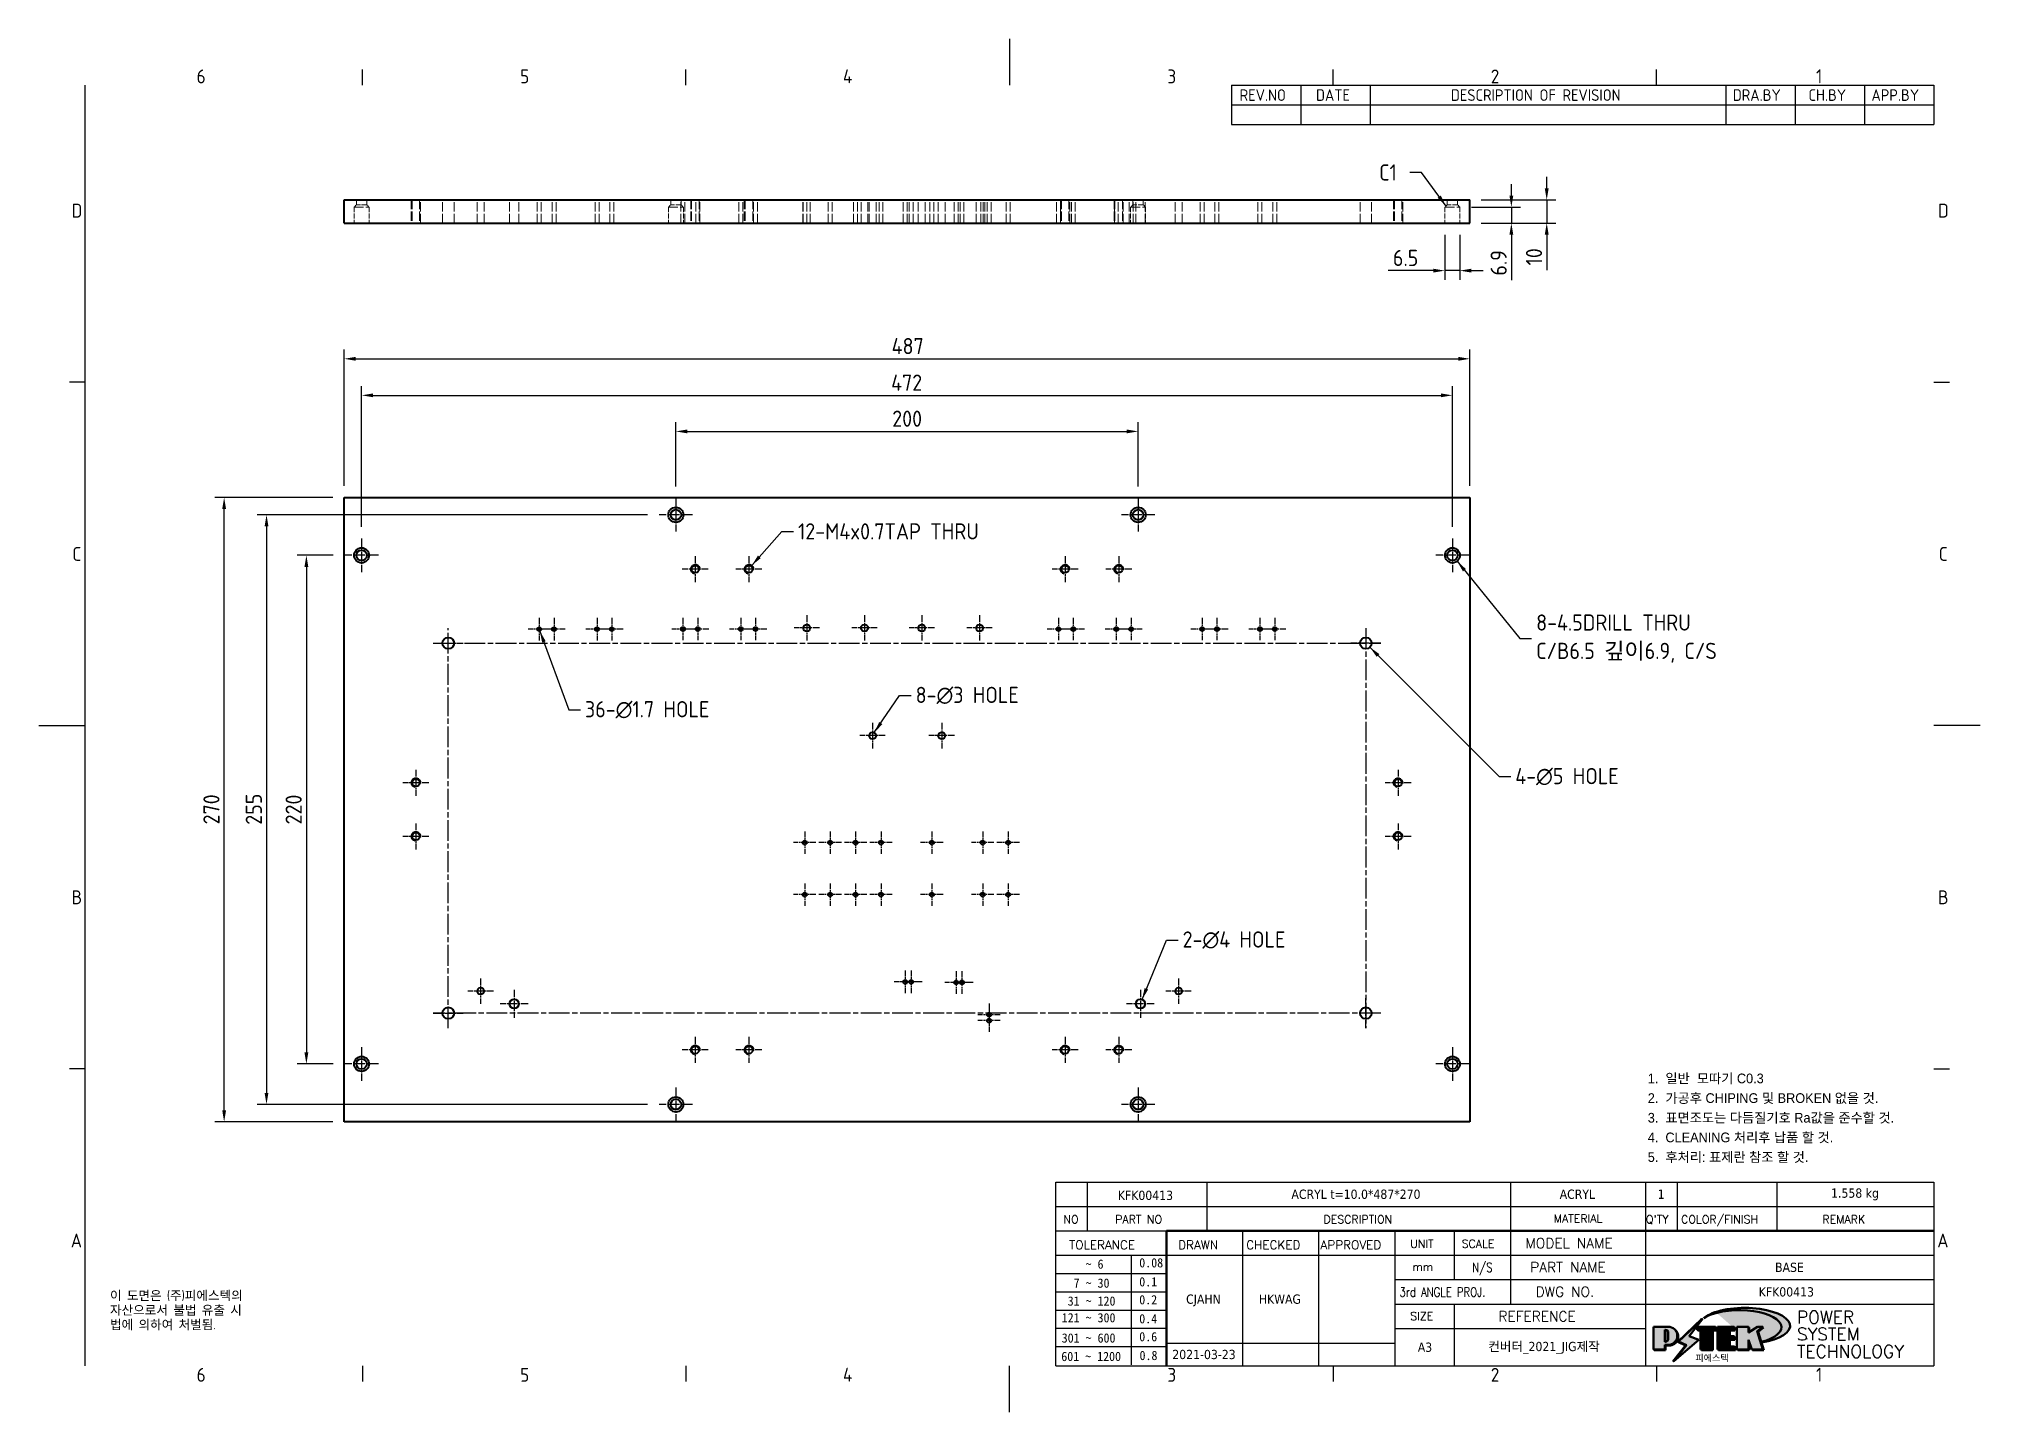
# Model space of a CAD drawing. Header units: millimetres. Extents: x 0 to 840, y 0 to 594.
import ezdxf
from ezdxf.enums import TextEntityAlignment as Align

# ---------------------------------------------------------------- set-up
doc = ezdxf.new("R2010")
doc.units = ezdxf.units.MM
doc.header["$LTSCALE"] = 2
doc.linetypes.add('CHAIN', pattern=[0.35429999999999995, 0.2362, -0.0295, 0.0591, -0.0295])
doc.linetypes.add('DASHED', pattern=[0.2067, 0.1654, -0.0413])
doc.layers.get('0').update_dxf_attribs({"color": 3, "lineweight": 25})
for name, color, linetype, lineweight in [('가려진 것(ISO)', 2, 'DASHED', 18), ('가시적인 것(ISO)', 3, 'Continuous', 40), ('가시적인 좁은 것(ISO)', 3, 'Continuous', 35), ('경계(ISO)', 7, 'Continuous', 25), ('기호(ISO)', 5, 'Continuous', 25), ('제목(ISO)', 5, 'Continuous', 50), ('중심 표식(ISO)', 1, 'Continuous', 25), ('중심선(ISO)', 1, 'Continuous', 25), ('치수(ISO)', 2, 'Continuous', 25), ('해치(ISO)', 7, 'Continuous', 18)]:
    doc.layers.add(name, color=color, linetype=linetype, lineweight=lineweight)
doc.styles.add('HAN_291', font='')
doc.styles.add('HAN_370', font='', dxfattribs={"width": 2})
doc.styles.add('ISO Proportional', font='arial.ttf')
doc.styles.add('ISO ProportionalPSTEK', font='isocp.shx')
doc.styles.add('RC_284', font='ROMANC.shx')
doc.styles.add('RC_287', font='ROMANC.shx')
doc.styles.add('RC_292', font='ROMANC.shx')
doc.styles.add('ROMANT_294', font='romant.shx')
doc.styles.add('문자 텍스트_PSTEK_POSCO', font='isocp.shx')
doc.styles.add('치수 텍스트_PSTEK_POSCO', font='isocp.shx')
doc.styles.add('텍스트 스타일198', font='tahoma.ttf')
doc.styles.add('텍스트 스타일333', font='ROMANC.shx', dxfattribs={"width": 0.800000011920929})
doc.styles.get('HAN_291').set_extended_font_data('GulimChe')
doc.styles.get('HAN_370').set_extended_font_data('GulimChe')
doc.dimstyles.new('치수_PSTEK_POSCO', dxfattribs={"dimscale": 2, "dimtxt": 3.5, "dimasz": 2.5, "dimexe": 2, "dimexo": 2.5, "dimgap": 1, "dimtad": 1, "dimrnd": 1e-08, "dimdsep": 46, "dimtxsty": '치수 텍스트_PSTEK_POSCO', "dimcen": 0.09, "dimdle": 10, "dimclrd": 7, "dimclre": 7, "dimclrt": 2, "dimadec": 1, "dimazin": 2, "dimtfac": 1, "dimtmove": 0, "dimatfit": 3, "dimfxl": 0, "dimtolj": 1, "dimlwd": -1, "dimlwe": -1, "dimarcsym": 0})
doc.dimstyles.new('치수_PSTEK_POSCO$7', dxfattribs={"dimscale": 2, "dimtxt": 3.5, "dimasz": 2.5, "dimexe": 2, "dimexo": 2.5, "dimgap": 1, "dimtad": 1, "dimrnd": 1e-08, "dimdsep": 46, "dimtxsty": '치수 텍스트_PSTEK_POSCO', "dimcen": 0.09, "dimdle": 10, "dimclrd": 7, "dimclre": 7, "dimclrt": 2, "dimadec": 1, "dimazin": 2, "dimtfac": 1, "dimtmove": 0, "dimatfit": 3, "dimfxl": 0, "dimtolj": 1, "dimlwd": -1, "dimlwe": -1, "dimarcsym": 0})

msp = doc.modelspace()

# ---------------------------------------------------------------- texts
at = {"layer": '기호(ISO)', "color": 2, "insert": (579.9285632118371, 536.1953820359158), "char_height": 6.99999988079071, "attachment_point": 4, "style": '치수 텍스트_PSTEK_POSCO'}
msp.add_mtext('{C1}', dxfattribs=at)
at = {"layer": '기호(ISO)', "color": 2, "char_height": 6.99999988079071, "attachment_point": 4, "style": '치수 텍스트_PSTEK_POSCO'}
for s, insert, width, line_spacing_factor in [('{12-M4x0.7TAP THRU}', (328.5013580963752, 380.9635174868992), 95.07843847274778, 0.612500011920929), ('{8-4.5DRILL THRU \\PC/B6.5 깊이6.9, C/S}', (647.879969610127, 334.5929755088896), 92.15437049865727, 1.050000071525574), ('{8-\\fAIGDT|b0|i0;\\H7.0000;n\\fisocp|b0|i0;\\H7.0000;3 HOLE}', (379.3873012606479, 309.9987725055311), 51.15200238227843, 0.612500011920929), ('{36-\\fAIGDT|b0|i0;\\H7.0000;n\\fisocp|b0|i0;\\H7.0000;1.7 HOLE}', (236.3207092969917, 303.8072905702928), 62.93252514600756, 0.612500011920929), ('{4-\\fAIGDT|b0|i0;\\H7.0000;n\\fisocp|b0|i0;\\H7.0000;5 HOLE}', (638.8510142430913, 274.8841146012655), 51.93568534851082, 0.612500011920929), ('{2-\\fAIGDT|b0|i0;\\H7.0000;n\\fisocp|b0|i0;\\H7.0000;4 HOLE}', (494.9181055893453, 204.2186391052939), 51.93568534851075, 0.612500011920929)]:
    msp.add_mtext(s, dxfattribs=dict(at, insert=insert, width=width, line_spacing_factor=line_spacing_factor))
at = {"layer": '기호(ISO)', "color": 7, "insert": (30.78925080976877, 52.45654487984861), "char_height": 4.000000059604645, "width": 102.480276521085, "attachment_point": 1, "line_spacing_factor": 0.9442214369773865, "style": '문자 텍스트_PSTEK_POSCO'}
msp.add_mtext('{이 도면은 (주)피에스텍의\\P자산으로서 불법 유출 시 \\P법에 의하여 처벌됨.}', dxfattribs=at)

# ---------------------------------------------------------------- blocks, each defined once
blk = doc.blocks.new('경계 Default Border')
at = {"layer": '경계(ISO)'}
for p, q in [((70, 287.0000076293945), (70, 290.4000091552734)), ((140, 287.0000076293945), (140, 290.4000091552734)), ((280, 287.0000076293945), (280, 290.4000091552734)), ((350, 287.0000076293945), (350, 290.4000091552734)), ((10, 222.7499961853027), (6.599999666213989, 222.7499961853027)), ((410, 222.7499961853027), (413.4000015258789, 222.7499961853027)), ((10, 74.25000190734863), (6.599999666213989, 74.25000190734863)), ((410, 74.25000190734863), (413.4000015258789, 74.25000190734863)), ((70, 10), (70, 6.599999666213989)), ((140, 10), (140, 6.599999666213989)), ((280, 10), (280, 6.599999666213989)), ((350, 10), (350, 6.599999666213989))]:
    blk.add_line(p, q, dxfattribs=at)
at = {"layer": '경계(ISO)', "flags": 128}
for points in [[(210, 297.0000076293945), (210, 287.0000076293945)], [(10, 10), (10, 287.0000076293945)], [(0, 148.5000038146973), (10, 148.5000038146973)], [(420, 148.5000038146973), (410, 148.5000038146973)], [(210, 0), (210, 10)]]:
    blk.add_lwpolyline(points, dxfattribs=at)
at = {"layer": '경계(ISO)', "color": 2, "char_height": 3.00000011920929, "attachment_point": 7, "style": '문자 텍스트_PSTEK_POSCO'}
for s, insert in [('6', (34.14453946055966, 287.3713945155963)), ('5', (104.1445394605597, 287.3713945155963)), ('4', (173.9734701308116, 287.4)), ('3', (244.1685395229535, 287.3713945155963)), ('2', (314.127739416884, 287.3713945155963)), ('1', (384.4860661041481, 287.4)), ('D', (7.078270083685684, 258.3463944559917)), ('D', (410.878270202895, 258.3463944559917)), ('C', (7.244539400955009, 184.0963944559917)), ('C', (411.0445395201643, 184.0963944559917)), ('B', (7.078270083685684, 109.8463944559917)), ('B', (410.878270202895, 109.8463944559917)), ('A', (6.914400698149937, 35.61784856929444)), ('A', (410.7144008173592, 35.61784856929444)), ('6', (34.14453946055966, 6.57139439638704)), ('5', (104.1445394605597, 6.57139439638704)), ('4', (173.9734701308116, 6.59999988079071)), ('3', (244.1685395229535, 6.57139439638704)), ('2', (314.127739416884, 6.57139439638704)), ('1', (384.4860661041481, 6.59999988079071))]:
    blk.add_mtext(s, dxfattribs=dict(at, insert=insert))
blk = doc.blocks.new('제목 블록 PSTEK')
for color, points in [(252, [(317.2195697678507, 17.0593801673321), (322.0326348870767, 21.62682475217465), (322.2781991042243, 21.94392121864296), (317.0471853425802, 16.97985676345368), (318.7512090904202, 16.1899260703855), (316.0018030350395, 12.71868385740789), (316.3356552234328, 13.00206718743325), (318.9235935156908, 16.2694494742633)]), (5, [(321.6183518841322, 17.4193704504104), (319.5281351041078, 18.24969419629727), (322.4505835294948, 22.02344462252142), (317.2195697678507, 17.0593801673321), (318.9235935156908, 16.2694494742633), (316.1741874603099, 12.79820726128571)]), (1, [(324.4839107253602, 19.60711530335299), (325.2419748254881, 19.60711530335299), (325.2419748254881, 20.25857663940324), (321.2266040451076, 20.25857663940324), (321.2266040451076, 19.60711530335299), (321.9846681452406, 19.60711530335299), (321.9846681452406, 15.3430047401139), (324.4839107253602, 15.3430047401139)]), (252, [(321.9846681452406, 19.60711530335299), (321.4042753185749, 19.60711530335299), (321.4042753185749, 19.45905590879572), (321.9846681452406, 19.45905590879572)]), (252, [(324.6615819988275, 19.45905590879572), (325.4196460989604, 19.45905590879572), (325.4196460989604, 20.11051724484596), (325.2419748254881, 20.11051724484596), (325.2419748254881, 19.60711530335299), (324.4839107253602, 19.60711530335299), (324.4839107253602, 15.3430047401139), (322.1623394187076, 15.3430047401139), (322.1623394187076, 15.19494534555726), (324.6615819988275, 15.19494534555726)]), (1, [(329.2277337269622, 20.25857663940324), (325.65654113025, 20.25857663940324), (325.65654113025, 15.3430047401139), (329.3580259941756, 15.3430047401139), (329.3580259941756, 15.9944660761648), (328.1137701654877, 15.9944660761648), (328.1137701654877, 17.56360607323003), (329.2277337269622, 17.56360607323003), (329.2277337269622, 18.25543873810179), (328.1137701654877, 18.25543873810179), (328.1137701654877, 19.60711530335299), (329.2277337269622, 19.60711530335299)]), (252, [(328.2914414389548, 19.45905590879572), (329.4054050004294, 19.45905590879572), (329.4054050004294, 20.11051724484596), (329.2277337269622, 20.11051724484596), (329.2277337269622, 19.60711530335299), (328.1137701654877, 19.60711530335299), (328.1137701654877, 18.25543873810179), (328.2914414389548, 18.25543873810179)]), (252, [(328.2914414389548, 17.41554667867274), (329.4054050004294, 17.41554667867274), (329.4054050004294, 18.10737934354514), (329.2277337269622, 18.10737934354514), (329.2277337269622, 17.56360607323003), (328.1137701654877, 17.56360607323003), (328.1137701654877, 15.9944660761648), (328.2914414389548, 15.9944660761648)]), (1, [(332.3312149849806, 20.25857663940324), (329.8592894925411, 20.25857663940324), (329.8592894925411, 15.3430047401139), (332.3312149849806, 15.3430047401139), (332.3312149849806, 17.4318630164523), (333.0701931098801, 15.3430047401139), (335.4855464857051, 15.3430047401139), (334.2514536401189, 19.30614745124769), (335.4379594596742, 20.25857663940324), (334.3071782107978, 20.25857663940324), (332.3312149849806, 18.99741471888304)]), (252, [(332.5088862584528, 16.92964231796647), (332.3312149849806, 17.43186301645164), (332.3312149849806, 15.3430047401139), (330.0369607660135, 15.3430047401139), (330.0369607660135, 15.19494534555726), (332.5088862584528, 15.19494534555726)]), (252, [(332.5088862584528, 20.1105172448466), (332.3312149849806, 20.1105172448466), (332.3312149849806, 18.99741471888368), (332.5088862584528, 19.11081371413894)]), (252, [(335.6156307331414, 20.11051724484596), (335.2535118015555, 20.11051724484596), (334.2514536401189, 19.30614745124769), (335.4855464857051, 15.3430047401139), (333.1954852176545, 15.3430047401139), (333.2478643833523, 15.19494534555726), (335.6632177591723, 15.19494534555726), (334.4291249135862, 19.15808805669106)]), (252, [(329.5356972676428, 15.8464066816075), (329.3580259941756, 15.8464066816075), (329.3580259941756, 15.3430047401139), (325.8342124037171, 15.3430047401139), (325.8342124037171, 15.19494534555726), (329.5356972676428, 15.19494534555726)])]:
    blk.add_hatch(color=color).paths.add_polyline_path(points)
h = blk.add_hatch(color=1)
edge = h.paths.add_edge_path(flags=0)
edge.add_line((314.2242174273352, 19.60711530335299), (314.2242174273352, 17.00126995915134))
edge.add_line((314.2242174273352, 17.00126995915134), (314.3485873187598, 17.00126995915134))
edge.add_arc((314.3485873187598, 17.6527312952023), 0.6514613360509371, 270, 360)
edge.add_line((315.0000486548106, 17.6527312952023), (315.0000486548106, 18.95565396730211))
edge.add_arc((314.3485873187598, 18.95565396730212), 0.6514613360508712, 0, 90)
edge.add_line((314.3485873187598, 19.60711530335299), (314.2242174273352, 19.60711530335299))
edge = h.paths.add_edge_path()
edge.add_arc((314.9847713324306, 18.28938669179658), 1.969189947606664, 269.9999999999959, 450)
edge.add_line((314.9847713324306, 20.25857663940318), (311.7664314776902, 20.25857663940324))
edge.add_line((311.7664314776902, 20.25857663940324), (311.7664314776902, 15.3430047401139))
edge.add_line((311.7664314776902, 15.3430047401139), (314.2242174273352, 15.3430047401139))
edge.add_line((314.2242174273352, 15.3430047401139), (314.2242174273352, 16.32019674418991))
edge.add_line((314.2242174273352, 16.32019674418991), (314.9847713324307, 16.32019674418991))
h = blk.add_hatch(color=252)
edge = h.paths.add_edge_path()
edge.add_arc((314.9847713324309, 18.28938669179657), 1.969189947606666, 270, 406.8278729790604)
edge.add_arc((315.1624426058984, 18.1413272972396), 1.969189947606962, -90, 53.560984836317004, ccw=False)
edge.add_line((315.1624426058984, 16.17213734963263), (314.4018887008024, 16.17213734963263))
edge.add_line((314.4018887008024, 16.17213734963263), (314.4018887008024, 15.19494534555726))
edge.add_line((314.4018887008024, 15.19494534555726), (311.9441027511573, 15.19494534555726))
edge.add_line((311.9441027511573, 15.19494534555726), (311.9441027511573, 15.3430047401139))
edge.add_line((311.9441027511573, 15.3430047401139), (314.2242174273352, 15.3430047401139))
edge.add_line((314.2242174273352, 15.3430047401139), (314.2242174273352, 16.32019674418991))
edge.add_line((314.2242174273352, 16.32019674418991), (314.9847713324309, 16.32019674418991))
h = blk.add_hatch(color=252)
edge = h.paths.add_edge_path()
edge.add_line((314.4018887008024, 19.45905590879572), (314.5262585922315, 19.45905590879572))
edge.add_arc((314.5262585922314, 18.80759457274939), 0.6514613360463194, 60.4189348879147, 90.00000000000318, ccw=False)
edge.add_arc((314.3485873187602, 18.95565396730057), 0.6514613360524251, 39.96992292766206, 90.00000000009999)
edge.add_line((314.3485873187591, 19.60711530335307), (314.2242174273352, 19.60711530335298))
edge.add_line((314.2242174273352, 19.60711530335299), (314.2242174273352, 17.00126995915134))
edge.add_line((314.2242174273352, 17.00126995915134), (314.3485873187591, 17.00126995915134))
edge.add_arc((314.3485873187568, 17.652731295233), 0.6514613360816299, 270.0000000002, 274.6930825552478)
edge.add_line((314.4018887008024, 17.0034541317032), (314.4018887008024, 19.45905590879572))
at = {"layer": '해치(ISO)'}
h = blk.add_hatch(color=140, dxfattribs=at)
edge = h.paths.add_edge_path()
edge.add_ellipse((330.3660919371412, 20.15576403068321), major_axis=(9.100907360794343, 0), ratio=0.4069904968023172, start_angle=301.3098473703837, end_angle=507.7436900681698)
edge.add_ellipse((331.5340919371412, 20.4634168429492), major_axis=(-9.82350664112931, 0), ratio=0.3942600559756514, start_angle=111.51207141178469, end_angle=334.47025347086895, ccw=False)
edge.add_line((335.1363447531188, 16.8601935978785), (335.0955236905705, 16.99119398620872))
at = {"color": 180}
for p, q in [((182.475792979055, 11.79100474011392), (182.4757929790549, 51.56524660363496)), ((182.4757929790549, 51.56524660363496), (372.4757929537551, 51.56524660363496)), ((189.2651435055721, 51.56524660363496), (189.2651435055722, 41.00524660363494)), ((215.2152739891528, 41.00524660363494), (215.2152739891528, 51.56524660363496)), ((280.8758854511282, 51.56524660363496), (280.8758854511282, 41.00524660363494)), ((310.0881549537552, 51.56524660363496), (310.0881549537553, 41.00524660363494)), ((316.9044520275131, 51.56524660363496), (316.9044520275127, 41.00524660363494)), ((338.4566026226726, 51.56524660363496), (338.4566026226727, 41.00524660363494)), ((372.4757929537551, 51.56524660363496), (372.4757929537551, 11.79100474011389)), ((182.475792979055, 46.2852466036349), (372.4757929537551, 46.28524660363492)), ((182.475792979055, 41.00524660363493), (206.451475290024, 41.00524660363493)), ((222.9401812389276, 11.79100474011392), (222.9401812389276, 41.00524660363494)), ((239.4288871878316, 11.79100474011392), (239.4288871878316, 41.00524660363494)), ((255.9175931367356, 11.79100474011392), (255.9175931367356, 41.00524660363494)), ((268.6918866058747, 41.00524660363494), (268.6918866058747, 30.44524660363498)), ((280.8758854511282, 41.00524660363494), (280.8758854511282, 25.16524660363502)), ((310.088154953755, 41.00524660363494), (310.088154953755, 11.79100474011392)), ((182.475792979055, 35.72524660363497), (206.451475290024, 35.72524660363497)), ((198.8621818849491, 12.02524660363491), (198.8621818849491, 35.72524660363497)), ((206.451475290024, 35.72524660363497), (372.4757929537551, 35.72524660363497)), ((182.475792979055, 31.77524660363492), (206.451475290024, 31.77524660363492)), ((255.917593136736, 30.44524660363498), (372.4757929537552, 30.44524660363501)), ((182.475792979055, 27.82524660363487), (206.451475290024, 27.82524660363487)), ((182.475792979055, 23.87524660363505), (206.451475290024, 23.87524660363505)), ((255.9175931367359, 25.16524660363502), (372.4757929537552, 25.165246603635)), ((268.6918866058744, 25.16524660363502), (268.6918866058744, 11.79100474011392)), ((182.475792979055, 19.92524660363478), (206.451475290024, 19.92524660363478)), ((255.9175931367359, 19.88524660363481), (310.0881549537553, 19.88524660363481)), ((182.475792979055, 15.97524660363496), (206.451475290024, 15.97524660363496)), ((206.451475290024, 16.74100474011396), (255.9175931367359, 16.74100474011396)), ((182.475792979055, 11.79100474011392), (372.4757929537551, 11.79100474011389))]:
    blk.add_line(p, q, dxfattribs=at)
at = {"color": 7, "lineweight": 50}
for p, q in [((206.4514752900237, 11.79100474011392), (206.4514752900237, 41.00524660363494)), ((206.451475290024, 41.00524660363494), (372.4757929537551, 41.00524660363496))]:
    blk.add_line(p, q, dxfattribs=at)
at = {"color": 7}
for p, q in [((322.2781991042243, 21.94392121864296), (317.0471853425802, 16.97985676345368)), ((322.4505835294948, 22.02344462252142), (317.2195697678507, 17.0593801673321)), ((317.2195697678507, 17.0593801673321), (322.0326348870767, 21.62682475217465)), ((319.5281351041078, 18.24969419629727), (322.4505835294948, 22.02344462252142)), ((322.0326348870767, 21.62682475217465), (322.2781991042243, 21.94392121864296)), ((311.7664314776902, 20.25900474011391), (311.7664314776902, 15.34300474011391)), ((314.9847713324309, 20.25857663940324), (311.7664314776902, 20.25857663940324)), ((314.9847713324309, 20.25857663940324), (311.7664314776902, 20.25857663940324)), ((311.7664314776902, 20.25857663940324), (311.7664314776902, 15.3430047401139)), ((314.2242174273352, 17.00126995915134), (314.2242174273352, 19.60711530335299)), ((314.2242174273352, 19.60711530335299), (314.3485873187591, 19.60711530335299)), ((314.3485873187591, 19.60711530335299), (314.2242174273352, 19.60711530335299)), ((314.2242174273352, 19.60711530335299), (314.2242174273352, 17.00126995915134)), ((314.2242174273352, 17.00126995915134), (314.2242174273352, 19.60711530335299)), ((314.2242174273352, 19.60711530335299), (314.3485873187591, 19.60711530335299)), ((314.3485873187591, 17.00126995915134), (314.2242174273352, 17.00126995915134)), ((314.2242174273352, 17.00126995915134), (314.3485873187591, 17.00126995915134)), ((314.3485873187591, 17.00126995915134), (314.2242174273352, 17.00126995915134)), ((314.4018887008024, 19.45905590879572), (314.5262585922314, 19.45905590879572)), ((314.4018887008024, 17.0034541317032), (314.4018887008024, 19.45905590879572)), ((315.0000486548106, 18.95565396730275), (315.0000486548106, 17.65273129520161)), ((315.0000486548106, 18.95565396730275), (315.0000486548106, 17.65273129520161)), ((316.1741874603099, 12.79820726128571), (321.6183518841322, 17.4193704504104)), ((317.0471853425802, 16.97985676345368), (318.7512090904202, 16.1899260703855)), ((318.9235935156908, 16.2694494742633), (317.2195697678507, 17.0593801673321)), ((317.2195697678507, 17.0593801673321), (318.9235935156908, 16.2694494742633)), ((321.6183518841322, 17.4193704504104), (319.5281351041078, 18.24969419629727)), ((325.2419748254881, 20.25857663940324), (321.2266040451076, 20.25857663940324)), ((321.2266040451076, 20.25857663940324), (321.2266040451076, 19.60711530335299)), ((325.2419748254881, 20.25857663940324), (321.2266040451076, 20.25857663940324)), ((321.2266040451076, 20.25857663940324), (321.2266040451076, 19.60711530335299)), ((321.2266040451076, 19.60711530335299), (321.9846681452406, 19.60711530335299)), ((321.2266040451076, 19.60711530335299), (321.9846681452406, 19.60711530335299)), ((321.4042753185749, 19.60711530335299), (321.4042753185749, 19.45905590879572)), ((321.9846681452406, 19.60711530335299), (321.4042753185749, 19.60711530335299)), ((321.4042753185749, 19.45905590879572), (321.9846681452406, 19.45905590879572)), ((321.9846681452406, 19.60711530335299), (321.9846681452406, 15.3430047401139)), ((321.9846681452406, 19.45905590879572), (321.9846681452406, 19.60711530335299)), ((321.9846681452406, 19.60711530335299), (321.9846681452406, 15.3430047401139)), ((324.4839107253602, 19.60711530335299), (325.2419748254881, 19.60711530335299)), ((324.4839107253602, 15.3430047401139), (324.4839107253602, 19.60711530335299)), ((325.2419748254881, 19.60711530335299), (324.4839107253602, 19.60711530335299)), ((324.4839107253602, 19.60711530335299), (324.4839107253602, 15.3430047401139)), ((324.4839107253602, 19.60711530335299), (325.2419748254881, 19.60711530335299)), ((324.4839107253602, 15.3430047401139), (324.4839107253602, 19.60711530335299)), ((324.6615819988275, 19.45905590879572), (325.4196460989604, 19.45905590879572)), ((324.6615819988275, 15.19494534555726), (324.6615819988275, 19.45905590879572)), ((325.2419748254881, 19.60711530335299), (325.2419748254881, 20.25857663940324)), ((325.2419748254881, 19.60711530335299), (325.2419748254881, 20.25857663940324)), ((325.4196460989604, 20.11051724484596), (325.2419748254881, 20.11051724484596)), ((325.2419748254881, 20.11051724484596), (325.2419748254881, 19.60711530335299)), ((325.4196460989604, 19.45905590879572), (325.4196460989604, 20.11051724484596)), ((329.2277337269622, 20.25857663940324), (325.65654113025, 20.25857663940324)), ((325.65654113025, 20.25857663940324), (325.65654113025, 15.3430047401139)), ((325.65654113025, 20.25857663940324), (325.65654113025, 15.3430047401139)), ((329.2277337269622, 20.25857663940324), (325.65654113025, 20.25857663940324)), ((328.1137701654877, 18.25543873810179), (328.1137701654877, 19.60711530335299)), ((328.1137701654877, 19.60711530335299), (329.2277337269622, 19.60711530335299)), ((329.2277337269622, 19.60711530335299), (328.1137701654877, 19.60711530335299)), ((328.1137701654877, 19.60711530335299), (328.1137701654877, 18.25543873810179)), ((328.1137701654877, 18.25543873810179), (328.1137701654877, 19.60711530335299)), ((328.1137701654877, 19.60711530335299), (329.2277337269622, 19.60711530335299)), ((329.2277337269622, 18.25543873810179), (328.1137701654877, 18.25543873810179)), ((328.1137701654877, 18.25543873810179), (328.2914414389548, 18.25543873810179)), ((329.2277337269622, 18.25543873810179), (328.1137701654877, 18.25543873810179)), ((328.1137701654877, 17.56360607323003), (329.2277337269622, 17.56360607323003)), ((328.1137701654877, 15.9944660761648), (328.1137701654877, 17.56360607323003)), ((329.2277337269622, 17.56360607323003), (328.1137701654877, 17.56360607323003)), ((328.1137701654877, 17.56360607323003), (328.1137701654877, 15.9944660761648)), ((328.1137701654877, 17.56360607323003), (329.2277337269622, 17.56360607323003)), ((328.1137701654877, 15.9944660761648), (328.1137701654877, 17.56360607323003)), ((328.2914414389548, 18.25543873810179), (328.2914414389548, 19.45905590879572)), ((328.2914414389548, 19.45905590879572), (329.4054050004294, 19.45905590879572)), ((328.2914414389548, 15.9944660761648), (328.2914414389548, 17.41554667867274)), ((328.2914414389548, 17.41554667867274), (329.4054050004294, 17.41554667867274)), ((329.2277337269622, 19.60711530335299), (329.2277337269622, 20.25857663940324)), ((329.2277337269622, 19.60711530335299), (329.2277337269622, 20.25857663940324)), ((329.4054050004294, 20.11051724484596), (329.2277337269622, 20.11051724484596)), ((329.2277337269622, 20.11051724484596), (329.2277337269622, 19.60711530335299)), ((329.2277337269622, 17.56360607323003), (329.2277337269622, 18.25543873810179)), ((329.2277337269622, 17.56360607323003), (329.2277337269622, 18.25543873810179)), ((329.4054050004294, 18.10737934354514), (329.2277337269622, 18.10737934354514)), ((329.2277337269622, 18.10737934354514), (329.2277337269622, 17.56360607323003)), ((329.4054050004294, 19.45905590879572), (329.4054050004294, 20.11051724484596)), ((329.4054050004294, 17.41554667867274), (329.4054050004294, 18.10737934354514)), ((332.3312149849806, 20.25857663940324), (329.8592894925411, 20.25857663940324)), ((329.8592894925411, 20.25857663940324), (329.8592894925411, 15.3430047401139)), ((329.8592894925411, 20.25857663940324), (329.8592894925411, 15.3430047401139)), ((332.3312149849806, 20.25857663940324), (329.8592894925411, 20.25857663940324)), ((334.3071782107978, 20.25857663940324), (332.3312149849806, 18.99741471888304)), ((332.3312149849806, 18.99741471888304), (332.3312149849806, 20.25857663940324)), ((334.3071782107978, 20.25857663940324), (332.3312149849806, 18.99741471888304)), ((332.3312149849806, 18.99741471888304), (332.3312149849806, 20.25857663940324)), ((332.5088862584528, 20.1105172448466), (332.3312149849806, 20.1105172448466)), ((332.3312149849806, 20.1105172448466), (332.3312149849806, 18.99741471888368)), ((332.3312149849806, 18.99741471888368), (332.5088862584528, 19.11081371413894)), ((332.3312149849806, 17.4318630164523), (333.0701931098801, 15.3430047401139)), ((332.3312149849806, 15.3430047401139), (332.3312149849806, 17.4318630164523)), ((332.5088862584528, 16.92964231796647), (332.3312149849806, 17.43186301645164)), ((332.3312149849806, 17.43186301645164), (332.3312149849806, 15.3430047401139)), ((332.3312149849806, 17.4318630164523), (333.0701931098801, 15.3430047401139)), ((332.3312149849806, 15.3430047401139), (332.3312149849806, 17.4318630164523)), ((332.5088862584528, 19.11081371413894), (332.5088862584528, 20.1105172448466)), ((332.5088862584528, 15.19494534555726), (332.5088862584528, 16.92964231796647)), ((334.2514536401189, 19.30614745124769), (335.4379594596742, 20.25857663940324)), ((334.2514536401189, 19.30614745124769), (335.4379594596742, 20.25857663940324)), ((335.2535118015555, 20.11051724484596), (334.2514536401189, 19.30614745124769)), ((335.4855464857051, 15.3430047401139), (334.2514536401189, 19.30614745124769)), ((334.2514536401189, 19.30614745124769), (335.4855464857051, 15.3430047401139)), ((335.4855464857051, 15.3430047401139), (334.2514536401189, 19.30614745124769)), ((335.4379594596742, 20.25857663940324), (334.3071782107978, 20.25857663940324)), ((335.4379594596742, 20.25857663940324), (334.3071782107978, 20.25857663940324)), ((334.4291249135862, 19.15808805669104), (335.6156307331414, 20.11051724484596)), ((335.6632177591723, 15.19494534555726), (334.4291249135862, 19.15808805669104)), ((335.6156307331414, 20.11051724484596), (335.2535118015555, 20.11051724484596)), ((345.0447381189468, 17.50375595811051), (344.9867755289346, 17.689895936919)), ((311.7664314776902, 15.3430047401139), (314.2242174273352, 15.3430047401139)), ((311.7664314776902, 15.3430047401139), (314.2242174273352, 15.3430047401139)), ((314.2242174273352, 15.3430047401139), (311.9441027511573, 15.3430047401139)), ((311.9441027511573, 15.3430047401139), (311.9441027511573, 15.19494534555726)), ((311.9441027511573, 15.19494534555726), (314.4018887008024, 15.19494534555726)), ((314.2242174273352, 16.32019674418991), (314.9847713324309, 16.32019674418991)), ((314.2242174273352, 15.3430047401139), (314.2242174273352, 16.32019674418991)), ((314.9847713324309, 16.32019674418991), (314.2242174273352, 16.32019674418991)), ((314.2242174273352, 16.32019674418991), (314.2242174273352, 15.3430047401139)), ((314.2242174273352, 16.32019674418991), (314.9847713324309, 16.32019674418991)), ((314.2242174273352, 15.3430047401139), (314.2242174273352, 16.32019674418991)), ((314.4018887008024, 16.17213734963263), (315.162442605898, 16.17213734963263)), ((314.4018887008024, 15.19494534555726), (314.4018887008024, 16.17213734963263)), ((318.7512090904202, 16.1899260703855), (316.0018030350395, 12.71868385740789)), ((316.0018030350395, 12.71868385740789), (316.3356552234328, 13.00206718743325)), ((318.9235935156908, 16.2694494742633), (316.1741874603099, 12.79820726128571)), ((316.3356552234328, 13.00206718743325), (318.9235935156908, 16.2694494742633)), ((321.9846681452406, 15.3430047401139), (324.4839107253602, 15.3430047401139)), ((321.9846681452406, 15.3430047401139), (324.4839107253602, 15.3430047401139)), ((324.4839107253602, 15.3430047401139), (322.1623394187076, 15.3430047401139)), ((322.1623394187076, 15.3430047401139), (322.1623394187076, 15.19494534555726)), ((322.1623394187076, 15.19494534555726), (324.6615819988275, 15.19494534555726)), ((325.65654113025, 15.3430047401139), (329.3580259941756, 15.3430047401139)), ((325.65654113025, 15.3430047401139), (329.3580259941756, 15.3430047401139)), ((329.3580259941756, 15.3430047401139), (325.8342124037171, 15.3430047401139)), ((325.8342124037171, 15.3430047401139), (325.8342124037171, 15.19494534555726)), ((325.8342124037171, 15.19494534555726), (329.5356972676428, 15.19494534555726)), ((329.3580259941756, 15.9944660761648), (328.1137701654877, 15.9944660761648)), ((328.1137701654877, 15.9944660761648), (328.2914414389548, 15.9944660761648)), ((329.3580259941756, 15.9944660761648), (328.1137701654877, 15.9944660761648)), ((329.3580259941756, 15.3430047401139), (329.3580259941756, 15.9944660761648)), ((329.3580259941756, 15.3430047401139), (329.3580259941756, 15.9944660761648)), ((329.5356972676428, 15.8464066816075), (329.3580259941756, 15.8464066816075)), ((329.3580259941756, 15.8464066816075), (329.3580259941756, 15.3430047401139)), ((329.5356972676428, 15.19494534555726), (329.5356972676428, 15.8464066816075)), ((329.8592894925411, 15.3430047401139), (332.3312149849806, 15.3430047401139)), ((329.8592894925411, 15.3430047401139), (332.3312149849806, 15.3430047401139)), ((332.3312149849806, 15.3430047401139), (330.0369607660135, 15.3430047401139)), ((330.0369607660135, 15.3430047401139), (330.0369607660135, 15.19494534555726)), ((330.0369607660135, 15.19494534555726), (332.5088862584528, 15.19494534555726)), ((333.0701931098801, 15.3430047401139), (335.4855464857051, 15.3430047401139)), ((333.0701931098801, 15.3430047401139), (335.4855464857051, 15.3430047401139)), ((335.4855464857051, 15.3430047401139), (333.1954852176545, 15.3430047401139)), ((333.1954852176545, 15.3430047401139), (333.2478643833523, 15.19494534555726)), ((333.2478643833523, 15.19494534555726), (335.6632177591723, 15.19494534555726))]:
    blk.add_line(p, q, dxfattribs=at)
at = {"color": 5}
for p, q in [((322.4505835294948, 22.02344462252142), (317.2195697678507, 17.0593801673321)), ((319.5281351041078, 18.24969419629727), (322.4505835294948, 22.02344462252142)), ((316.1741874603099, 12.79820726128571), (321.6183518841322, 17.4193704504104)), ((317.2195697678507, 17.0593801673321), (318.9235935156908, 16.2694494742633)), ((321.6183518841322, 17.4193704504104), (319.5281351041078, 18.24969419629727)), ((318.9235935156908, 16.2694494742633), (316.1741874603099, 12.79820726128571))]:
    blk.add_line(p, q, dxfattribs=at)
at = {"color": 1}
for p, q in [((314.9847713324309, 20.25857663940324), (311.7664314776902, 20.25857663940324)), ((311.7664314776902, 20.25857663940324), (311.7664314776902, 15.3430047401139)), ((314.2242174273352, 17.00126995915134), (314.2242174273352, 19.60711530335299)), ((314.2242174273352, 19.60711530335299), (314.3485873187591, 19.60711530335299)), ((314.3485873187591, 17.00126995915134), (314.2242174273352, 17.00126995915134)), ((315.0000486548106, 18.95565396730275), (315.0000486548106, 17.65273129520161)), ((325.2419748254881, 20.25857663940324), (321.2266040451076, 20.25857663940324)), ((321.2266040451076, 20.25857663940324), (321.2266040451076, 19.60711530335299)), ((321.2266040451076, 19.60711530335299), (321.9846681452406, 19.60711530335299)), ((321.9846681452406, 19.60711530335299), (321.9846681452406, 15.3430047401139)), ((324.4839107253602, 19.60711530335299), (325.2419748254881, 19.60711530335299)), ((324.4839107253602, 15.3430047401139), (324.4839107253602, 19.60711530335299)), ((325.2419748254881, 19.60711530335299), (325.2419748254881, 20.25857663940324)), ((329.2277337269622, 20.25857663940324), (325.65654113025, 20.25857663940324)), ((325.65654113025, 20.25857663940324), (325.65654113025, 15.3430047401139)), ((328.1137701654877, 18.25543873810179), (328.1137701654877, 19.60711530335299)), ((328.1137701654877, 19.60711530335299), (329.2277337269622, 19.60711530335299)), ((329.2277337269622, 18.25543873810179), (328.1137701654877, 18.25543873810179)), ((328.1137701654877, 17.56360607323003), (329.2277337269622, 17.56360607323003)), ((328.1137701654877, 15.9944660761648), (328.1137701654877, 17.56360607323003)), ((329.2277337269622, 19.60711530335299), (329.2277337269622, 20.25857663940324)), ((329.2277337269622, 17.56360607323003), (329.2277337269622, 18.25543873810179)), ((332.3312149849806, 20.25857663940324), (329.8592894925411, 20.25857663940324)), ((329.8592894925411, 20.25857663940324), (329.8592894925411, 15.3430047401139)), ((334.3071782107978, 20.25857663940324), (332.3312149849806, 18.99741471888304)), ((332.3312149849806, 18.99741471888304), (332.3312149849806, 20.25857663940324)), ((332.3312149849806, 17.4318630164523), (333.0701931098801, 15.3430047401139)), ((332.3312149849806, 15.3430047401139), (332.3312149849806, 17.4318630164523)), ((334.2514536401189, 19.30614745124769), (335.4379594596742, 20.25857663940324)), ((335.4855464857051, 15.3430047401139), (334.2514536401189, 19.30614745124769)), ((335.4379594596742, 20.25857663940324), (334.3071782107978, 20.25857663940324)), ((311.7664314776902, 15.3430047401139), (314.2242174273352, 15.3430047401139)), ((314.2242174273352, 16.32019674418991), (314.9847713324309, 16.32019674418991)), ((314.2242174273352, 15.3430047401139), (314.2242174273352, 16.32019674418991)), ((321.9846681452406, 15.3430047401139), (324.4839107253602, 15.3430047401139)), ((325.65654113025, 15.3430047401139), (329.3580259941756, 15.3430047401139)), ((329.3580259941756, 15.9944660761648), (328.1137701654877, 15.9944660761648)), ((329.3580259941756, 15.3430047401139), (329.3580259941756, 15.9944660761648)), ((329.8592894925411, 15.3430047401139), (332.3312149849806, 15.3430047401139)), ((333.0701931098801, 15.3430047401139), (335.4855464857051, 15.3430047401139))]:
    blk.add_line(p, q, dxfattribs=at)
at = {"color": 7}
for centre, radius, start, end in [((314.3485873187598, 18.95565396730211), 0.6514613360508712, 0, 90), ((314.3485873187602, 18.95565396730057), 0.6514613360524251, 39.96992292766117, 90), ((314.3485873187598, 18.95565396730212), 0.6514613360508712, 0, 90), ((314.3485873187597, 17.65273129520228), 0.6514613360509381, 270, 0), ((314.3485873187598, 17.6527312952023), 0.6514613360509381, 270, 0), ((314.3485873187568, 17.652731295233), 0.6514613360816299, 270, 274.6930825552478), ((314.5262585922314, 18.80759457274939), 0.6514613360463193, 60.41893488791137, 90), ((314.9847713324309, 18.28938669179658), 1.969189947606665, 270, 90), ((314.9847713324309, 18.28938669179658), 1.969189947606665, 270, 90), ((314.9847713324307, 18.2893866917965), 1.969189947606594, 270, 46.82787297909833), ((315.1624426058984, 18.1413272972396), 1.969189947606961, 270, 53.56098483636067)]:
    blk.add_arc(centre, radius, start, end, dxfattribs=at)
at = {"color": 1}
for centre, radius, start, end in [((314.3485873187598, 18.95565396730211), 0.6514613360508712, 0, 90), ((314.3485873187598, 17.6527312952023), 0.6514613360509381, 270, 0), ((314.9847713324309, 18.28938669179657), 1.969189947606665, 270, 90)]:
    blk.add_arc(centre, radius, start, end, dxfattribs=at)
at = {"layer": '제목(ISO)', "lineweight": 18}
blk.add_line((182.475792979055, 35.72500474011393), (182.475792979055, 11.79100474011392), dxfattribs=at)
at = {"layer": '제목(ISO)'}
for p, q in [((322.2781991042243, 21.94392121864296), (317.0471853425802, 16.97985676345368)), ((322.4505835294948, 22.02344462252142), (317.2195697678507, 17.0593801673321)), ((317.2195697678507, 17.0593801673321), (322.0326348870767, 21.62682475217465)), ((319.5281351041078, 18.24969419629727), (322.4505835294948, 22.02344462252142)), ((322.0326348870767, 21.62682475217465), (322.2781991042243, 21.94392121864296)), ((314.9847713324306, 20.25857663940324), (311.7664314776902, 20.25857663940324)), ((311.7664314776902, 20.25857663940324), (311.7664314776902, 15.3430047401139)), ((314.2242174273352, 17.00126995915134), (314.2242174273352, 19.60711530335299)), ((314.2242174273352, 19.60711530335299), (314.3485873187598, 19.60711530335299)), ((314.3485873187591, 19.60711530335299), (314.2242174273352, 19.60711530335299)), ((314.2242174273352, 19.60711530335299), (314.2242174273352, 17.00126995915134)), ((314.3485873187598, 17.00126995915134), (314.2242174273352, 17.00126995915134)), ((314.2242174273352, 17.00126995915134), (314.3485873187591, 17.00126995915134)), ((314.4018887008024, 19.45905590879572), (314.5262585922314, 19.45905590879572)), ((314.4018887008024, 17.0034541317032), (314.4018887008024, 19.45905590879572)), ((315.0000486548106, 18.95565396730211), (315.0000486548106, 17.6527312952023)), ((316.1741874603099, 12.79820726128571), (321.6183518841322, 17.4193704504104)), ((317.0471853425802, 16.97985676345368), (318.7512090904202, 16.1899260703855)), ((317.2195697678507, 17.0593801673321), (318.9235935156908, 16.2694494742633)), ((318.9235935156908, 16.2694494742633), (317.2195697678507, 17.0593801673321)), ((321.6183518841322, 17.4193704504104), (319.5281351041078, 18.24969419629727)), ((325.2419748254881, 20.25857663940324), (321.2266040451076, 20.25857663940324)), ((321.2266040451076, 20.25857663940324), (321.2266040451076, 19.60711530335299)), ((321.2266040451076, 19.60711530335299), (321.9846681452406, 19.60711530335299)), ((321.9846681452406, 19.60711530335299), (321.4042753185749, 19.60711530335299)), ((321.4042753185749, 19.60711530335299), (321.4042753185749, 19.45905590879572)), ((321.4042753185749, 19.45905590879572), (321.9846681452406, 19.45905590879572)), ((321.9846681452406, 19.60711530335299), (321.9846681452406, 15.3430047401139)), ((321.9846681452406, 19.45905590879572), (321.9846681452406, 19.60711530335299)), ((324.4839107253602, 19.60711530335299), (325.2419748254881, 19.60711530335299)), ((324.4839107253602, 15.3430047401139), (324.4839107253602, 19.60711530335299)), ((325.2419748254881, 19.60711530335299), (324.4839107253602, 19.60711530335299)), ((324.4839107253602, 19.60711530335299), (324.4839107253602, 15.3430047401139)), ((324.6615819988275, 19.45905590879572), (325.4196460989604, 19.45905590879572)), ((324.6615819988275, 15.19494534555726), (324.6615819988275, 19.45905590879572)), ((325.2419748254881, 19.60711530335299), (325.2419748254881, 20.25857663940324)), ((325.4196460989604, 20.11051724484596), (325.2419748254881, 20.11051724484596)), ((325.2419748254881, 20.11051724484596), (325.2419748254881, 19.60711530335299)), ((325.4196460989604, 19.45905590879572), (325.4196460989604, 20.11051724484596)), ((329.2277337269622, 20.25857663940324), (325.65654113025, 20.25857663940324)), ((325.65654113025, 20.25857663940324), (325.65654113025, 15.3430047401139)), ((328.1137701654877, 18.25543873810179), (328.1137701654877, 19.60711530335299)), ((328.1137701654877, 19.60711530335299), (329.2277337269622, 19.60711530335299)), ((329.2277337269622, 19.60711530335299), (328.1137701654877, 19.60711530335299)), ((328.1137701654877, 19.60711530335299), (328.1137701654877, 18.25543873810179)), ((329.2277337269622, 18.25543873810179), (328.1137701654877, 18.25543873810179)), ((328.1137701654877, 18.25543873810179), (328.2914414389548, 18.25543873810179)), ((328.1137701654877, 15.9944660761648), (328.1137701654877, 17.56360607323003)), ((328.1137701654877, 17.56360607323003), (329.2277337269622, 17.56360607323003)), ((329.2277337269622, 17.56360607323003), (328.1137701654877, 17.56360607323003)), ((328.1137701654877, 17.56360607323003), (328.1137701654877, 15.9944660761648)), ((328.2914414389548, 19.45905590879572), (329.4054050004294, 19.45905590879572)), ((328.2914414389548, 18.25543873810179), (328.2914414389548, 19.45905590879572)), ((328.2914414389548, 17.41554667867274), (329.4054050004294, 17.41554667867274)), ((328.2914414389548, 15.9944660761648), (328.2914414389548, 17.41554667867274)), ((329.2277337269622, 19.60711530335299), (329.2277337269622, 20.25857663940324)), ((329.4054050004294, 20.11051724484596), (329.2277337269622, 20.11051724484596)), ((329.2277337269622, 20.11051724484596), (329.2277337269622, 19.60711530335299)), ((329.2277337269622, 17.56360607323003), (329.2277337269622, 18.25543873810179)), ((329.4054050004294, 18.10737934354514), (329.2277337269622, 18.10737934354514)), ((329.2277337269622, 18.10737934354514), (329.2277337269622, 17.56360607323003)), ((329.4054050004294, 19.45905590879572), (329.4054050004294, 20.11051724484596)), ((329.4054050004294, 17.41554667867274), (329.4054050004294, 18.10737934354514)), ((332.3312149849806, 20.25857663940324), (329.8592894925411, 20.25857663940324)), ((329.8592894925411, 20.25857663940324), (329.8592894925411, 15.3430047401139)), ((334.3071782107978, 20.25857663940324), (332.3312149849806, 18.99741471888304)), ((332.3312149849806, 18.99741471888304), (332.3312149849806, 20.25857663940324)), ((332.5088862584528, 20.1105172448466), (332.3312149849806, 20.1105172448466)), ((332.3312149849806, 20.1105172448466), (332.3312149849806, 18.99741471888368)), ((332.3312149849806, 18.99741471888368), (332.5088862584528, 19.11081371413894)), ((332.3312149849806, 15.3430047401139), (332.3312149849806, 17.4318630164523)), ((332.3312149849806, 17.4318630164523), (333.0701931098801, 15.3430047401139)), ((332.5088862584528, 16.92964231796647), (332.3312149849806, 17.43186301645164)), ((332.3312149849806, 17.43186301645164), (332.3312149849806, 15.3430047401139)), ((332.5088862584528, 19.11081371413894), (332.5088862584528, 20.1105172448466)), ((332.5088862584528, 15.19494534555726), (332.5088862584528, 16.92964231796647)), ((334.2514536401189, 19.30614745124769), (335.4379594596742, 20.25857663940324)), ((335.2535118015555, 20.11051724484596), (334.2514536401189, 19.30614745124769)), ((335.4855464857051, 15.3430047401139), (334.2514536401189, 19.30614745124769)), ((334.2514536401189, 19.30614745124769), (335.4855464857051, 15.3430047401139)), ((335.4379594596742, 20.25857663940324), (334.3071782107978, 20.25857663940324)), ((334.4291249135862, 19.15808805669106), (335.6156307331414, 20.11051724484596)), ((335.6632177591723, 15.19494534555726), (334.4291249135862, 19.15808805669106)), ((335.6156307331414, 20.11051724484596), (335.2535118015555, 20.11051724484596)), ((311.7664314776902, 15.3430047401139), (314.2242174273352, 15.3430047401139)), ((314.2242174273352, 15.3430047401139), (311.9441027511573, 15.3430047401139)), ((311.9441027511573, 15.3430047401139), (311.9441027511573, 15.19494534555726)), ((311.9441027511573, 15.19494534555726), (314.4018887008024, 15.19494534555726)), ((314.2242174273352, 15.3430047401139), (314.2242174273352, 16.32019674418991)), ((314.2242174273352, 16.32019674418991), (314.9847713324307, 16.32019674418991)), ((314.9847713324309, 16.32019674418991), (314.2242174273352, 16.32019674418991)), ((314.2242174273352, 16.32019674418991), (314.2242174273352, 15.3430047401139)), ((314.4018887008024, 15.19494534555726), (314.4018887008024, 16.17213734963263)), ((314.4018887008024, 16.17213734963263), (315.1624426058984, 16.17213734963263)), ((318.7512090904202, 16.1899260703855), (316.0018030350395, 12.71868385740789)), ((316.0018030350395, 12.71868385740789), (316.3356552234328, 13.00206718743325)), ((318.9235935156908, 16.2694494742633), (316.1741874603099, 12.79820726128571)), ((316.3356552234328, 13.00206718743325), (318.9235935156908, 16.2694494742633)), ((321.9846681452406, 15.3430047401139), (324.4839107253602, 15.3430047401139)), ((324.4839107253602, 15.3430047401139), (322.1623394187076, 15.3430047401139)), ((322.1623394187076, 15.3430047401139), (322.1623394187076, 15.19494534555726)), ((322.1623394187076, 15.19494534555726), (324.6615819988275, 15.19494534555726)), ((325.65654113025, 15.3430047401139), (329.3580259941756, 15.3430047401139)), ((329.3580259941756, 15.3430047401139), (325.8342124037171, 15.3430047401139)), ((325.8342124037171, 15.3430047401139), (325.8342124037171, 15.19494534555726)), ((325.8342124037171, 15.19494534555726), (329.5356972676428, 15.19494534555726)), ((329.3580259941756, 15.9944660761648), (328.1137701654877, 15.9944660761648)), ((328.1137701654877, 15.9944660761648), (328.2914414389548, 15.9944660761648)), ((329.3580259941756, 15.3430047401139), (329.3580259941756, 15.9944660761648)), ((329.5356972676428, 15.8464066816075), (329.3580259941756, 15.8464066816075)), ((329.3580259941756, 15.8464066816075), (329.3580259941756, 15.3430047401139)), ((329.5356972676428, 15.19494534555726), (329.5356972676428, 15.8464066816075)), ((329.8592894925411, 15.3430047401139), (332.3312149849806, 15.3430047401139)), ((332.3312149849806, 15.3430047401139), (330.0369607660135, 15.3430047401139)), ((330.0369607660135, 15.3430047401139), (330.0369607660135, 15.19494534555726)), ((330.0369607660135, 15.19494534555726), (332.5088862584528, 15.19494534555726)), ((333.0701931098801, 15.3430047401139), (335.4855464857051, 15.3430047401139)), ((335.4855464857051, 15.3430047401139), (333.1954852176545, 15.3430047401139)), ((333.1954852176545, 15.3430047401139), (333.2478643833523, 15.19494534555726)), ((333.2478643833523, 15.19494534555726), (335.6632177591723, 15.19494534555726))]:
    blk.add_line(p, q, dxfattribs=at)
at = {"layer": '제목(ISO)', "color": 4}
blk.add_line((335.1363447531188, 16.8601935978785), (335.0955236905705, 16.99119398620872), dxfattribs=at)
at = {"layer": '제목(ISO)'}
for centre, radius, start, end in [((314.3485873187598, 18.95565396730212), 0.6514613360508712, 0, 90), ((314.3485873187602, 18.95565396730057), 0.6514613360524251, 39.96992292766117, 90), ((314.3485873187598, 17.6527312952023), 0.6514613360509371, 270, 0), ((314.3485873187568, 17.652731295233), 0.6514613360816299, 270, 274.6930825552478), ((314.5262585922314, 18.80759457274939), 0.6514613360463193, 60.41893488791137, 90), ((314.9847713324306, 18.28938669179658), 1.969189947606664, 46.82787297909431, 90), ((314.9847713324307, 18.2893866917965), 1.969189947606594, 270, 46.82787297909833), ((314.9847713324309, 18.28938669179657), 1.969189947606666, 270, 46.8278729790603), ((315.1624426058984, 18.1413272972396), 1.969189947606962, 270, 53.56098483631701)]:
    blk.add_arc(centre, radius, start, end, dxfattribs=at)
at = {"layer": '제목(ISO)', "color": 4}
for centre, major_axis, ratio, start_param, end_param in [((331.5340919371412, 20.4634168429492), (9.82350664112931, 0), 0.3942600559756514, 5.087845455444478, 8.97919982663645), ((330.3660919371412, 20.15576403068321), (9.100907360794343, 0), 0.4069904968023172, 5.258848905294775, 8.861799147915196)]:
    blk.add_ellipse(centre, major_axis=major_axis, ratio=ratio, start_param=start_param, end_param=end_param, dxfattribs=at)
at = {"color": 2}
for s, height, style, p in [('NO', 1.742399930953979, 'RC_284', (184.135398793432, 42.62317362549192)), ('PART NO', 1.742399930953979, 'RC_284', (195.3359407378685, 42.62317362549192)), ('DESCRIPTION', 1.742399930953979, 'RC_284', (240.4025565652523, 42.62317362549192)), ("Q'TY", 1.742399930953979, 'RC_284', (310.1440786515383, 42.62317362549192)), ('COLOR/FINISH', 1.742399930953979, 'RC_284', (317.7725341324144, 42.62317362549192)), ('REMARK', 1.742399930953979, 'RC_284', (348.346649953877, 42.62317362549192)), (' TOLERANCE', 1.899999976158142, 'RC_287', (184.0872874387979, 37.00893196870329)), ('DRAWN', 1.899999976158142, 'RC_287', (208.9766620976279, 37.00893196870329)), ('CHECKED', 1.899999976158142, 'RC_287', (223.6856844514997, 37.00893196870329)), ('APPROVED', 1.899999976158142, 'RC_287', (239.7795453577791, 37.00893196870329)), ('UNIT', 1.742399930953979, 'RC_284', (259.1652673287452, 37.34317362549218)), ('SCALE', 1.742399930953979, 'RC_284', (270.2934779252897, 37.34317362549218)), ('MODEL NAME', 2.178000062704086, 'RC_292', (284.096330289083, 37.25462520371384)), ('    ~ 6', 2.000000029802322, 'HAN_291', (183.7721304966814, 32.8176515608431)), ('0.08', 2.000000029802322, 'HAN_291', (200.5467345600617, 33.09873600004101)), ('PART NAME', 2.178000062704086, 'RC_292', (285.1416959765849, 32.03045329421792)), ('  7 ~ 30', 2.000000029802322, 'HAN_291', (183.7721304966814, 28.70538114822415)), ('0.1', 2.000000029802322, 'HAN_291', (200.5467345600617, 28.98646558742206)), ('mm', 1.742399930953979, 'RC_284', (259.6505418159997, 32.3543089683787)), (' 31 ~ 120', 2.000000029802322, 'HAN_291', (183.7721304966814, 24.82628181916237)), ('0.2', 2.000000029802322, 'HAN_291', (200.5467345600617, 25.10736625836028)), (' DWG NO.', 2.178000062704086, 'RC_292', (284.8124284083233, 26.75045329421772)), ('121 ~ 300', 2.000000029802322, 'HAN_291', (183.7721304966814, 21.21401206133254)), ('0.4', 2.000000029802322, 'HAN_291', (200.5467345600617, 20.99509650053045)), ('SIZE', 1.742399930953979, 'RC_284', (259.1652673287452, 21.69497768947366)), ('REFERENCE', 2.178000062704086, 'RC_292', (278.2741065029841, 21.43214925458022)), ('301 ~ 600', 2.000000029802322, 'HAN_291', (183.7721304966814, 16.83491273227077)), ('0.6', 2.000000029802322, 'HAN_291', (200.5467345600617, 17.11599717146868)), ('601 ~ 1200', 2.000000029802322, 'HAN_291', (183.6802025156883, 12.84759660881125)), ('0.8', 2.000000029802322, 'HAN_291', (200.6097246063884, 13.05732192299702))]:
    blk.add_text(s, height=height, dxfattribs=dict(at, style=style)).set_placement(p)
at = {"color": 2, "style": 'RC_284'}
blk.add_text('MATERIAL', height=1.742399930953979, dxfattribs=at).set_placement((295.4820202024417, 43.64524660363492), align=Align.MIDDLE_CENTER)
at = {"color": 7, "style": '텍스트 스타일333', "width": 0.7999999523162842}
blk.add_text('N/S', height=2.000000029802322, dxfattribs=at).set_placement((274.7838860285014, 33.08524660363496), align=Align.MIDDLE_CENTER)
at = {"color": 2, "style": '텍스트 스타일333', "width": 0.7999999523162842}
blk.add_text('3rd ANGLE PROJ.', height=2.000000029802322, dxfattribs=at).set_placement((256.8430306642954, 26.76148381654429))
at = {"color": 7, "style": 'ROMANT_294'}
for s, p in [('POWER', (342.82727231297, 20.97115304607566)), ('SYSTEM', (342.82727231297, 17.3284636719184)), ('TECHNOLOGY', (342.82727231297, 13.57194088644453))]:
    blk.add_text(s, height=2.700000107288361, dxfattribs=at).set_placement(p)
at = {"color": 7, "insert": (320.8519732224835, 14.21236326823155), "char_height": 1.400000005960464, "attachment_point": 1, "line_spacing_factor": 0.3319999873638153, "style": 'HAN_370'}
blk.add_mtext('\\fHY견고딕|b0|i0;\\H1.4000;피에스텍', dxfattribs=at)
at = {"layer": '제목(ISO)', "color": 7, "style": '텍스트 스타일198'}
for tag, p in [('질량\\P3;_001', (350.2085769879711, 48.1643332325385)), ('부품_번호_001', (195.905886412348, 47.68004260673702)), ('설명_001', (233.4674859596893, 47.92245856837096)), ('재질_001', (291.504182694053, 47.92524659519488)), ("3._Q'TY_001", (312.7051684940307, 47.92188863680521)), ('제목_001', (338.1058135256113, 32.12134217035067)), ('설계자_001', (210.6823963971569, 25.23312566343435)), ('점검자_001', (226.4283219502686, 25.23446884679021)), ('부품_번호_001', (334.5651266655799, 26.8052465951949)), ('시트_크기_001', (260.807090429518, 14.83812566343425)), ('프로젝트_001', (276.0487307097584, 14.99299867464003)), ('작성_날짜_001', (207.6944850220393, 13.26600473167383))]:
    blk.add_attdef(tag, p, '', height=2.000000029802322, dxfattribs=at)
for tag, p in [('4._COLOR', (327.6805273250926, 48.92524660363493)), ('1._MODEL_NAME', (341.233897335037, 38.36524660363497)), ('엔지니어링_승인자', (247.673240162284, 26.23312567187446)), ('점검_날짜', (231.1845342133799, 14.26600474011394)), ('엔지니어링_승인_날짜', (247.6732401622839, 14.26600474011394))]:
    blk.add_attdef(tag, text='', height=2.000000029802322, dxfattribs=at).set_placement(p, align=Align.MIDDLE_CENTER)
blk = doc.blocks.new('리비전 내역')
at = {"layer": '기호(ISO)'}
for p, q in [((258, 287.0000076293945), (410, 287.0000076293945)), ((258, 287.0000076293945), (258, 282.7200076293945)), ((273, 287.0000076293945), (273, 282.7200076293945)), ((288, 287.0000076293945), (288, 282.7200076293945)), ((365, 287.0000076293945), (365, 282.7200076293945)), ((380, 287.0000076293945), (380, 282.7200076293945)), ((395, 287.0000076293945), (395, 282.7200076293945)), ((410, 287.0000076293945), (410, 282.7200076293945)), ((258, 282.7200076293945), (410, 282.7200076293945)), ((258, 282.7200076293945), (258, 278.4400076293945)), ((273, 282.7200076293945), (273, 278.4400076293945)), ((288, 282.7200076293945), (288, 278.4400076293945)), ((365, 282.7200076293945), (365, 278.4400076293945)), ((380, 282.7200076293945), (380, 278.4400076293945)), ((395, 282.7200076293945), (395, 278.4400076293945)), ((410, 282.7200076293945), (410, 278.4400076293945)), ((258, 278.4400076293945), (410, 278.4400076293945))]:
    blk.add_line(p, q, dxfattribs=at)
at = {"layer": '기호(ISO)', "color": 2, "char_height": 2.5, "attachment_point": 7, "style": 'ISO ProportionalPSTEK'}
for s, insert in [('REV.NO', (259.7871163682308, 283.5831900503393)), ('DATE', (276.3142317728366, 283.5831900503393)), ('DESCRIPTION OF REVISION', (305.5070204333629, 283.5831900503393)), ('DRA.BY', (366.4757339553204, 283.5831900503393)), ('CH.BY', (382.8642915086117, 283.5831900503393)), ('APP.BY', (396.4777339604404, 283.5831900503393))]:
    blk.add_mtext(s, dxfattribs=dict(at, insert=insert))
blk = doc.blocks.new('*D23')
at = {"layer": 'Defpoints', "color": 0}
for p in [(614.9017089935934, 521.1955069234862), (637.1468733123899, 521.1955069234862), (619.1517089935934, 514.2955069234936)]:
    blk.add_point(p, dxfattribs=at)
at = {"layer": '치수(ISO)', "color": 7}
for p, q in [((637.1468733123899, 526.1955069234862), (637.1468733123899, 531.1955069234862)), ((619.9017089935934, 521.1955069234862), (641.1468733123899, 521.1955069234862)), ((637.1468733123899, 521.1955069234862), (637.1468733123899, 514.2955069234936)), ((624.1517089935934, 514.2955069234936), (641.1468733123899, 514.2955069234936)), ((637.1468733123899, 509.2955069234936), (637.1468733123899, 489.575454932686))]:
    blk.add_line(p, q, dxfattribs=at)
for points in [[(636.3135399790565, 526.1955069234862), (637.9802066457232, 526.1955069234862), (637.1468733123899, 521.1955069234862)], [(636.3135399790565, 509.2955069234936), (637.9802066457232, 509.2955069234936), (637.1468733123899, 514.2955069234936)]]:
    blk.add_solid(points, dxfattribs=at)
at = {"layer": '치수(ISO)', "color": 2, "insert": (631.6468733123897, 491.575454932686), "char_height": 7, "attachment_point": 4, "rotation": 90, "style": '치수 텍스트_PSTEK_POSCO'}
blk.add_mtext('\\A1;6.9', dxfattribs=at)
blk = doc.blocks.new('*D24')
at = {"layer": 'Defpoints', "color": 0}
for p in [(608.4017089935934, 514.2955069234861), (614.9017089935934, 514.2955069234861), (608.4017089935934, 493.7422000581217)]:
    blk.add_point(p, dxfattribs=at)
at = {"layer": '치수(ISO)', "color": 7}
for p, q in [((608.4017089935934, 509.2955069234861), (608.4017089935934, 489.7422000581217)), ((614.9017089935934, 509.2955069234861), (614.9017089935934, 489.7422000581217)), ((603.4017089935934, 493.7422000581217), (583.8928618621369, 493.7422000581217)), ((614.9017089935934, 493.7422000581217), (608.4017089935934, 493.7422000581217)), ((619.9017089935934, 493.7422000581217), (624.9017089935934, 493.7422000581217))]:
    blk.add_line(p, q, dxfattribs=at)
for points in [[(603.4017089935934, 494.5755333914551), (603.4017089935934, 492.9088667247884), (608.4017089935934, 493.7422000581217)], [(619.9017089935934, 494.5755333914551), (619.9017089935934, 492.9088667247884), (614.9017089935934, 493.7422000581217)]]:
    blk.add_solid(points, dxfattribs=at)
at = {"layer": '치수(ISO)', "color": 2, "insert": (585.892861862137, 499.2422000581217), "char_height": 7, "attachment_point": 4, "style": '치수 텍스트_PSTEK_POSCO'}
blk.add_mtext('\\A1;6.5', dxfattribs=at)
blk = doc.blocks.new('*D25')
at = {"layer": 'Defpoints', "color": 0}
for p in [(619.1517089935934, 524.2955069234936), (652.4494966163116, 524.2955069234936), (619.1517089935934, 514.2955069234936)]:
    blk.add_point(p, dxfattribs=at)
at = {"layer": '치수(ISO)', "color": 7}
for p, q in [((652.4494966163116, 529.2955069234936), (652.4494966163116, 534.2955069234936)), ((624.1517089935934, 524.2955069234936), (656.4494966163116, 524.2955069234936)), ((652.4494966163116, 524.2955069234936), (652.4494966163116, 514.2955069234936)), ((624.1517089935934, 514.2955069234936), (656.4494966163116, 514.2955069234936)), ((652.4494966163116, 509.2955069234935), (652.4494966163116, 493.9899951124699))]:
    blk.add_line(p, q, dxfattribs=at)
for points in [[(651.6161632829783, 529.2955069234936), (653.282829949645, 529.2955069234936), (652.4494966163116, 524.2955069234936)], [(651.6161632829783, 509.2955069234935), (653.282829949645, 509.2955069234935), (652.4494966163116, 514.2955069234936)]]:
    blk.add_solid(points, dxfattribs=at)
at = {"layer": '치수(ISO)', "color": 2, "insert": (646.9494966163115, 495.98999511247), "char_height": 7, "attachment_point": 4, "rotation": 90, "style": '치수 텍스트_PSTEK_POSCO'}
blk.add_mtext('\\A1;10', dxfattribs=at)
blk = doc.blocks.new('*D26')
at = {"layer": 'Defpoints', "color": 0}
for p in [(80.18857975746054, 395.6086299088107), (132.1517089934875, 395.6086299088106), (132.1517089934875, 125.608629908796)]:
    blk.add_point(p, dxfattribs=at)
at = {"layer": '치수(ISO)', "color": 7}
for p, q in [((127.1517089934875, 395.6086299088107), (76.18857975746054, 395.6086299088107)), ((80.18857975746049, 130.608629908796), (80.18857975746054, 390.6086299088107)), ((127.1517089934875, 125.608629908796), (76.18857975746049, 125.608629908796))]:
    blk.add_line(p, q, dxfattribs=at)
for points in [[(79.35524642412722, 390.6086299088107), (81.02191309079387, 390.6086299088107), (80.18857975746054, 395.6086299088107)], [(79.35524642412716, 130.608629908796), (81.02191309079382, 130.608629908796), (80.18857975746049, 125.608629908796)]]:
    blk.add_solid(points, dxfattribs=at)
at = {"layer": '치수(ISO)', "color": 2, "insert": (74.68789078108252, 254.2169960505356), "char_height": 7, "attachment_point": 4, "rotation": 90, "style": '치수 텍스트_PSTEK_POSCO'}
blk.add_mtext('\\A1;270', dxfattribs=at)
blk = doc.blocks.new('*D27')
at = {"layer": 'Defpoints', "color": 0}
for p in [(619.1517089935166, 455.6086299088106), (132.1517089934875, 395.6086299088106), (619.1517089935166, 395.6086299088106)]:
    blk.add_point(p, dxfattribs=at)
at = {"layer": '치수(ISO)', "color": 7}
for p, q in [((132.1517089934875, 400.6086299088106), (132.1517089934875, 459.6086299088106)), ((137.1517089934875, 455.6086299088106), (614.1517089935166, 455.6086299088106)), ((619.1517089935166, 400.6086299088106), (619.1517089935166, 459.6086299088106))]:
    blk.add_line(p, q, dxfattribs=at)
for points in [[(137.1517089934875, 456.4419632421439), (137.1517089934875, 454.7752965754773), (132.1517089934875, 455.6086299088106)], [(614.1517089935166, 456.4419632421439), (614.1517089935166, 454.7752965754773), (619.1517089935166, 455.6086299088106)]]:
    blk.add_solid(points, dxfattribs=at)
at = {"layer": '치수(ISO)', "color": 2, "insert": (369.0017089935022, 461.1086299088106), "char_height": 7, "attachment_point": 4, "style": '치수 텍스트_PSTEK_POSCO'}
blk.add_mtext('\\A1;487', dxfattribs=at)
blk = doc.blocks.new('주석-가공')
at = {"layer": '기호(ISO)', "color": 2, "insert": (-40.77821254730225, 13.72195151634514), "char_height": 3.00000011920929, "width": 95.52514842335798, "attachment_point": 1, "line_spacing_factor": 1.2146075963974, "style": 'ISO Proportional'}
blk.add_mtext('\\f굴림|b0|i0;\\H3.0000;1.  일반  모따기 C0.3\\P2.  가공후 CHIPING 및 BROKEN 없을 것.\\P3.  표면조도는 다듬질기호 Ra값을 준수할 것.\\P4.  CLEANING 처리후 납품 할 것.\\P5.  후처리: 표제란 참조 할 것.', dxfattribs=at)
blk = doc.blocks.new('*D28')
at = {"layer": 'Defpoints', "color": 0}
for p in [(132.4017089934875, 370.6086299088032), (115.7678686495893, 150.6086299088033), (132.4017089934875, 150.6086299088033)]:
    blk.add_point(p, dxfattribs=at)
at = {"layer": '치수(ISO)', "color": 7}
for p, q in [((127.4017089934875, 370.6086299088033), (111.7678686495893, 370.6086299088033)), ((115.7678686495893, 365.6086299088033), (115.7678686495893, 155.6086299088033)), ((127.4017089934875, 150.6086299088033), (111.7678686495893, 150.6086299088033))]:
    blk.add_line(p, q, dxfattribs=at)
for points in [[(114.934535316256, 365.6086299088033), (116.6012019829227, 365.6086299088033), (115.7678686495893, 370.6086299088033)], [(114.9345353162559, 155.6086299088033), (116.6012019829226, 155.6086299088033), (115.7678686495893, 150.6086299088033)]]:
    blk.add_solid(points, dxfattribs=at)
at = {"layer": '치수(ISO)', "color": 2, "insert": (110.2671796732113, 254.2169960505355), "char_height": 7, "attachment_point": 4, "rotation": 90, "style": '치수 텍스트_PSTEK_POSCO'}
blk.add_mtext('\\A1;220', dxfattribs=at)
blk = doc.blocks.new('*D29')
at = {"layer": 'Defpoints', "color": 0}
for p in [(268.4017089935021, 388.1086299088106), (98.51730512804644, 133.108629908796), (268.4017089935021, 133.108629908796)]:
    blk.add_point(p, dxfattribs=at)
at = {"layer": '치수(ISO)', "color": 7}
for p, q in [((263.4017089935021, 388.1086299088106), (94.5173051280465, 388.1086299088107)), ((98.5173051280465, 383.1086299088107), (98.51730512804644, 138.108629908796)), ((263.4017089935021, 133.108629908796), (94.51730512804644, 133.108629908796))]:
    blk.add_line(p, q, dxfattribs=at)
for points in [[(97.68397179471317, 383.1086299088107), (99.35063846137983, 383.1086299088107), (98.5173051280465, 388.1086299088107)], [(97.68397179471312, 138.108629908796), (99.35063846137977, 138.108629908796), (98.51730512804644, 133.108629908796)]]:
    blk.add_solid(points, dxfattribs=at)
at = {"layer": '치수(ISO)', "color": 2, "insert": (93.01661615166847, 254.0747772092168), "char_height": 7, "attachment_point": 4, "rotation": 90, "style": '치수 텍스트_PSTEK_POSCO'}
blk.add_mtext('\\A1;255', dxfattribs=at)
blk = doc.blocks.new('*D30')
at = {"layer": 'Defpoints', "color": 0}
for p in [(611.6517089935166, 439.8038763352199), (139.6517089934875, 377.8586299088033), (611.6517089935166, 377.8586299088033)]:
    blk.add_point(p, dxfattribs=at)
at = {"layer": '치수(ISO)', "color": 7}
for p, q in [((139.6517089934875, 382.8586299088033), (139.6517089934875, 443.8038763352199)), ((144.6517089934875, 439.8038763352199), (606.6517089935166, 439.8038763352199)), ((611.6517089935166, 382.8586299088033), (611.6517089935166, 443.8038763352199))]:
    blk.add_line(p, q, dxfattribs=at)
for points in [[(144.6517089934875, 440.6372096685532), (144.6517089934875, 438.9705430018866), (139.6517089934875, 439.8038763352199)], [(606.6517089935166, 440.6372096685532), (606.6517089935166, 438.9705430018866), (611.6517089935166, 439.8038763352199)]]:
    blk.add_solid(points, dxfattribs=at)
at = {"layer": '치수(ISO)', "color": 2, "insert": (368.7915023005888, 445.3045653115979), "char_height": 7, "attachment_point": 4, "style": '치수 텍스트_PSTEK_POSCO'}
blk.add_mtext('\\A1;472', dxfattribs=at)
blk = doc.blocks.new('*D31')
at = {"layer": 'Defpoints', "color": 0}
for p in [(475.6517089935021, 424.2027897009095), (275.6517089935021, 395.3586299088107), (475.6517089935021, 395.3586299088107)]:
    blk.add_point(p, dxfattribs=at)
at = {"layer": '치수(ISO)', "color": 7}
for p, q in [((275.6517089935021, 400.3586299088107), (275.6517089935021, 428.2027897009095)), ((280.6517089935021, 424.2027897009095), (470.6517089935021, 424.2027897009095)), ((475.6517089935021, 400.3586299088107), (475.6517089935021, 428.2027897009095))]:
    blk.add_line(p, q, dxfattribs=at)
for points in [[(280.6517089935021, 425.0361230342428), (280.6517089935021, 423.3694563675762), (275.6517089935021, 424.2027897009095)], [(470.6517089935021, 425.0361230342428), (470.6517089935021, 423.3694563675762), (475.6517089935021, 424.2027897009095)]]:
    blk.add_solid(points, dxfattribs=at)
at = {"layer": '치수(ISO)', "color": 2, "insert": (369.2600751352344, 429.7034786772874), "char_height": 7, "attachment_point": 4, "style": '치수 텍스트_PSTEK_POSCO'}
blk.add_mtext('\\A1;200', dxfattribs=at)

# ---------------------------------------------------------------- dimensions: what is measured, and where the dimension line sits
at = {"layer": '치수(ISO)', "color": 7}
for base, p1, p2, angle, override, picture, middle in [((637.1468733123899, 521.1955069234862), (619.1517089935934, 514.2955069234936), (614.9017089935934, 521.1955069234862), 90, {"dimdec": 2, "dimtp": 0, "dimtm": -0, "dimtdec": 2, "dimtofl": 1, "dimatfit": 1}, '*D23', (637.1468733123897, 496.9354809280898)), ((652.4494966163116, 524.2955069234936), (619.1517089935934, 514.2955069234936), (619.1517089935934, 524.2955069234936), 90, {"dimdec": 2, "dimtp": 0, "dimtm": -0, "dimtdec": 2, "dimtofl": 1, "dimatfit": 1}, '*D25', (652.4494966163115, 499.1427510179818)), ((608.4017089935934, 493.7422000581217), (614.9017089935934, 514.2955069234861), (608.4017089935934, 514.2955069234861), 180, {"dimdec": 2, "dimtp": 0, "dimtm": -0, "dimtdec": 2, "dimtofl": 1, "dimatfit": 1}, '*D24', (591.1472854278652, 493.7422000581217)), ((619.1517089935166, 455.6086299088106), (132.1517089934875, 395.6086299088106), (619.1517089935166, 395.6086299088106), 180, {"dimdec": 2, "dimtp": 0, "dimtm": -0, "dimtdec": 2, "dimtofl": 0, "dimatfit": 1}, '*D27', (375.6517089935022, 455.6086299088106)), ((611.6517089935166, 439.8038763352199), (139.6517089934875, 377.8586299088033), (611.6517089935166, 377.8586299088033), 180, {"dimdec": 2, "dimtp": 0, "dimtm": -0, "dimtdec": 2, "dimtofl": 0, "dimatfit": 1}, '*D30', (375.6517089935022, 439.8038763352199)), ((475.6517089935021, 424.2027897009095), (275.6517089935021, 395.3586299088107), (475.6517089935021, 395.3586299088107), 180, {"dimdec": 2, "dimtp": 0, "dimtm": -0, "dimtdec": 2, "dimtofl": 0, "dimatfit": 1}, '*D31', (375.6517089935022, 424.2027897009095)), ((80.18857975746054, 395.6086299088107), (132.1517089934875, 125.608629908796), (132.1517089934875, 395.6086299088106), 90, {"dimdec": 2, "dimtp": 0, "dimtm": -0, "dimtdec": 2, "dimtofl": 0, "dimatfit": 1}, '*D26', (80.18857975746047, 260.6086299088033)), ((98.51730512804644, 133.108629908796), (268.4017089935021, 388.1086299088106), (268.4017089935021, 133.108629908796), 90, {"dimdec": 2, "dimtp": 0, "dimtm": -0, "dimtdec": 2, "dimtofl": 0, "dimatfit": 1}, '*D29', (98.51730512804643, 260.6086299088033)), ((115.7678686495893, 150.6086299088033), (132.4017089934875, 370.6086299088032), (132.4017089934875, 150.6086299088033), 90, {"dimdec": 2, "dimtp": 0, "dimtm": -0, "dimtdec": 2, "dimtofl": 0, "dimatfit": 1}, '*D28', (115.7678686495893, 260.6086299088032))]:
    dim = msp.add_linear_dim(base=base, p1=p1, p2=p2, angle=angle, dimstyle='치수_PSTEK_POSCO', override=override, dxfattribs=at)
    dim.commit()
    dim.dimension.update_dxf_attribs({"geometry": picture, "text_midpoint": middle, "dimtype": 160})

# ---------------------------------------------------------------- linework, layer by layer
at = {"layer": '가려진 것(ISO)', "ltscale": 1.346723914146423}
for p, q in [((137.4017089935642, 522.195506923486), (136.4017089935642, 521.1955069234862)), ((141.9017089935642, 522.195506923486), (142.9017089935642, 521.1955069234862)), ((273.4017089935788, 522.1955069234913), (272.4017089935788, 521.1955069234913)), ((277.9017089935788, 522.1955069234913), (278.9017089935788, 521.1955069234913)), ((473.4017089935788, 522.1955069234913), (472.4017089935788, 521.1955069234913)), ((477.9017089935788, 522.1955069234913), (478.9017089935788, 521.1955069234913)), ((609.4017089935934, 522.195506923486), (608.4017089935934, 521.1955069234862)), ((613.9017089935934, 522.195506923486), (614.9017089935934, 521.1955069234862))]:
    msp.add_line(p, q, dxfattribs=at)
at = {"layer": '가려진 것(ISO)', "ltscale": 12.34902763366699}
for p, q in [((136.4017089935642, 521.1955069234862), (142.9017089935642, 521.1955069234862)), ((272.4017089935788, 521.1955069234913), (278.9017089935788, 521.1955069234913)), ((472.4017089935788, 521.1955069234913), (478.9017089935788, 521.1955069234913)), ((608.4017089935934, 521.1955069234862), (614.9017089935934, 521.1955069234862))]:
    msp.add_line(p, q, dxfattribs=at)
at = {"layer": '가려진 것(ISO)', "ltscale": 6.571103096008301}
for p, q in [((136.4017089935642, 521.1955069234862), (136.4017089935642, 514.2955069234861)), ((142.9017089935642, 521.1955069234862), (142.9017089935642, 514.2955069234861)), ((272.4017089935788, 521.1955069234913), (272.4017089935788, 514.2955069234913)), ((278.9017089935788, 521.1955069234913), (278.9017089935788, 514.2955069234913)), ((472.4017089935788, 521.1955069234913), (472.4017089935788, 514.2955069234913)), ((478.9017089935788, 521.1955069234913), (478.9017089935788, 514.2955069234913)), ((608.4017089935934, 521.1955069234862), (608.4017089935934, 514.2955069234861)), ((614.9017089935934, 521.1955069234862), (614.9017089935934, 514.2955069234861))]:
    msp.add_line(p, q, dxfattribs=at)
at = {"layer": '가려진 것(ISO)', "ltscale": 1.999831438064575}
for p, q in [((137.4017089935642, 524.2955069234861), (137.4017089935642, 522.195506923486)), ((141.9017089935642, 524.2955069234861), (141.9017089935642, 522.195506923486)), ((273.4017089935788, 524.2955069234913), (273.4017089935788, 522.1955069234913)), ((277.9017089935788, 524.2955069234913), (277.9017089935788, 522.1955069234913)), ((473.4017089935788, 524.2955069234913), (473.4017089935788, 522.1955069234913)), ((477.9017089935788, 524.2955069234913), (477.9017089935788, 522.1955069234913)), ((609.4017089935934, 524.2955069234861), (609.4017089935934, 522.195506923486)), ((613.9017089935934, 524.2955069234861), (613.9017089935934, 522.195506923486))]:
    msp.add_line(p, q, dxfattribs=at)
at = {"layer": '가려진 것(ISO)', "ltscale": 6.731653690338135}
for p, q in [((141.9017089935642, 522.195506923486), (137.4017089935642, 522.195506923486)), ((277.9017089935788, 522.1955069234913), (273.4017089935788, 522.1955069234913)), ((477.9017089935788, 522.1955069234913), (473.4017089935788, 522.1955069234913)), ((613.9017089935934, 522.195506923486), (609.4017089935934, 522.195506923486))]:
    msp.add_line(p, q, dxfattribs=at)
at = {"layer": '가려진 것(ISO)', "ltscale": 12.09482383728027}
for p, q in [((161.1517577435717, 524.295506923457), (161.1517577435717, 514.295506923457)), ((161.5307577435717, 524.295506923457), (161.5307577435717, 514.295506923457)), ((164.7727577435716, 524.295506923457), (164.7727577435716, 514.295506923457)), ((165.1517577435716, 514.295506923457), (165.1517577435716, 524.295506923457)), ((174.6614089935666, 514.2955069234748), (174.6614089935666, 524.2955069234748)), ((179.6614089935666, 514.2955069234748), (179.6614089935666, 524.2955069234748)), ((189.6617089935665, 514.2955069234301), (189.6617089935665, 524.2955069234301)), ((192.6617089935665, 514.2955069234301), (192.6617089935665, 524.2955069234301)), ((203.661608993569, 514.2955069234285), (203.661608993569, 524.2955069234285)), ((207.661608993569, 514.2955069234285), (207.661608993569, 524.2955069234285)), ((215.6814089935696, 514.2955069234766), (215.6814089935696, 524.2955069234766)), ((217.3814089935696, 514.2955069234766), (217.3814089935696, 524.2955069234766)), ((222.0818089935682, 514.2955069234766), (222.0818089935682, 524.2955069234766)), ((223.7818089935683, 514.2955069234766), (223.7818089935683, 524.2955069234766)), ((240.6814089935696, 514.2955069234766), (240.6814089935696, 524.2955069234766)), ((242.3814089935696, 514.2955069234766), (242.3814089935696, 524.2955069234766)), ((247.0818089935682, 514.2955069234766), (247.0818089935682, 524.2955069234766)), ((248.7818089935683, 514.2955069234766), (248.7818089935683, 524.2955069234766)), ((277.855608993571, 514.2955069234766), (277.855608993571, 524.2955069234766)), ((279.555608993571, 514.2955069234766), (279.555608993571, 524.2955069234766)), ((282.0517406602431, 524.2955069234843), (282.0517406602431, 514.2955069234843)), ((282.430740660243, 524.2955069234843), (282.430740660243, 514.2955069234843)), ((284.2560089935695, 514.2955069234766), (284.2560089935695, 524.2955069234766)), ((285.6727406602431, 524.2955069234843), (285.6727406602431, 514.2955069234843)), ((285.9560089935696, 514.2955069234766), (285.9560089935696, 524.2955069234766)), ((286.0517406602431, 514.2955069234843), (286.0517406602431, 524.2955069234843)), ((302.855608993571, 514.2955069234766), (302.855608993571, 524.2955069234766)), ((304.5556089935709, 514.2955069234766), (304.5556089935709, 524.2955069234766)), ((305.2516773269145, 524.2955069234843), (305.2516773269145, 514.2955069234843)), ((305.6306773269145, 524.2955069234843), (305.6306773269145, 514.2955069234843)), ((308.8726773269145, 524.2955069234843), (308.8726773269145, 514.2955069234843)), ((309.2516773269145, 514.2955069234843), (309.2516773269145, 524.2955069234843)), ((309.2560089935695, 514.2955069234766), (309.2560089935695, 524.2955069234766)), ((310.9560089935696, 514.2955069234766), (310.9560089935696, 524.2955069234766)), ((330.5614089935743, 514.2955069234492), (330.5614089935743, 524.2955069234492)), ((330.7618089935769, 514.2955069234768), (330.7618089935769, 524.2955069234768)), ((332.2614089935743, 514.2955069234492), (332.2614089935743, 524.2955069234492)), ((333.7618089935768, 514.2955069234768), (333.7618089935768, 524.2955069234768)), ((341.5614089935816, 514.2955069234492), (341.5614089935816, 524.2955069234492)), ((343.2614089935816, 514.2955069234492), (343.2614089935816, 524.2955069234492)), ((352.5614089935743, 514.2955069234492), (352.5614089935743, 524.2955069234492)), ((354.2614089935743, 514.2955069234492), (354.2614089935743, 524.2955069234492)), ((355.7618089935805, 514.2955069234768), (355.7618089935805, 524.2955069234768)), ((358.7618089935805, 514.2955069234768), (358.7618089935805, 524.2955069234768)), ((359.2495921506928, 514.295506923463), (359.2495921506928, 524.295506923463)), ((362.2495921506928, 514.295506923463), (362.2495921506928, 524.295506923463)), ((363.5614089935816, 514.2955069234492), (363.5614089935816, 524.2955069234492)), ((365.2614089935815, 514.2955069234492), (365.2614089935815, 524.2955069234492)), ((374.0416089935798, 514.2955069234314), (374.0416089935798, 524.2955069234314)), ((375.7416089935797, 514.2955069234314), (375.7416089935797, 524.2955069234314)), ((376.5812089935761, 514.2955069234314), (376.5812089935761, 524.2955069234314)), ((378.2812089935761, 514.2955069234314), (378.2812089935761, 524.2955069234314)), ((380.5418089935793, 514.2955069234768), (380.5418089935793, 524.2955069234768)), ((383.5418089935794, 514.2955069234768), (383.5418089935794, 524.2955069234768)), ((385.5614089935816, 514.2955069234492), (385.5614089935816, 524.2955069234492)), ((387.2614089935815, 514.2955069234492), (387.2614089935815, 524.2955069234492)), ((389.1614089935813, 514.295506923463), (389.1614089935813, 524.295506923463)), ((392.1614089935814, 514.295506923463), (392.1614089935814, 524.295506923463)), ((396.0469089935768, 514.2955069234313), (396.0469089935768, 524.2955069234313)), ((397.7469089935768, 514.2955069234313), (397.7469089935768, 524.2955069234313)), ((398.5865089935805, 514.2955069234313), (398.5865089935805, 524.2955069234313)), ((400.2865089935805, 514.2955069234313), (400.2865089935805, 524.2955069234313)), ((405.541808993583, 514.2955069234768), (405.541808993583, 524.2955069234768)), ((407.5614089935816, 514.2955069234492), (407.5614089935816, 524.2955069234492)), ((408.541808993583, 514.2955069234768), (408.541808993583, 524.2955069234768)), ((409.2614089935816, 514.2955069234492), (409.2614089935816, 524.2955069234492)), ((410.3061089935845, 514.2955069234272), (410.3061089935845, 524.2955069234272)), ((412.0061089935845, 514.2955069234272), (412.0061089935845, 524.2955069234272)), ((418.5614089935816, 514.2955069234492), (418.5614089935816, 524.2955069234492)), ((420.2614089935815, 514.2955069234492), (420.2614089935815, 524.2955069234492)), ((440.3668089935863, 514.2955069234766), (440.3668089935863, 524.2955069234766)), ((442.0517406602431, 524.2955069234843), (442.0517406602431, 514.2955069234843)), ((442.0668089935863, 514.2955069234766), (442.0668089935863, 524.2955069234766)), ((442.4307406602431, 524.2955069234843), (442.4307406602431, 514.2955069234843)), ((445.6727406602431, 524.2955069234843), (445.6727406602431, 514.2955069234843)), ((446.0517406602431, 514.2955069234843), (446.0517406602431, 524.2955069234843)), ((446.7672089935849, 514.2955069234766), (446.7672089935849, 524.2955069234766)), ((448.467208993585, 514.2955069234766), (448.467208993585, 524.2955069234766)), ((465.2516773269145, 524.2955069234843), (465.2516773269145, 514.2955069234843)), ((465.3668089935863, 514.2955069234766), (465.3668089935863, 524.2955069234766)), ((465.6306773269145, 524.2955069234843), (465.6306773269145, 514.2955069234843)), ((467.0668089935863, 514.2955069234766), (467.0668089935863, 524.2955069234766)), ((468.8726773269145, 524.2955069234843), (468.8726773269145, 514.2955069234843)), ((469.2516773269145, 514.2955069234843), (469.2516773269145, 524.2955069234843)), ((471.7672089935849, 514.2955069234766), (471.7672089935849, 524.2955069234766)), ((473.467208993585, 514.2955069234766), (473.467208993585, 524.2955069234766)), ((474.6612089935865, 514.2955069234285), (474.6612089935865, 524.2955069234285)), ((478.6612089935864, 514.2955069234285), (478.6612089935864, 524.2955069234285)), ((491.6611089935889, 514.2955069234301), (491.6611089935889, 524.2955069234301)), ((494.661108993589, 514.2955069234301), (494.661108993589, 524.2955069234301)), ((502.5168089935877, 514.2955069234766), (502.5168089935877, 524.2955069234766)), ((504.2168089935877, 514.2955069234766), (504.2168089935877, 524.2955069234766)), ((508.9172089935864, 514.2955069234766), (508.9172089935864, 524.2955069234766)), ((510.6172089935864, 514.2955069234766), (510.6172089935864, 524.2955069234766)), ((527.5168089935878, 514.2955069234766), (527.5168089935878, 524.2955069234766)), ((529.2168089935877, 514.2955069234766), (529.2168089935877, 524.2955069234766)), ((533.9172089935864, 514.2955069234766), (533.9172089935864, 524.2955069234766)), ((535.6172089935864, 514.2955069234766), (535.6172089935864, 524.2955069234766)), ((571.6614089935885, 514.2955069234748), (571.6614089935885, 524.2955069234748)), ((576.6614089935885, 514.2955069234748), (576.6614089935885, 524.2955069234748)), ((586.1516602435861, 524.295506923457), (586.1516602435861, 514.295506923457)), ((586.5306602435862, 524.295506923457), (586.5306602435862, 514.295506923457)), ((589.7726602435862, 524.295506923457), (589.7726602435862, 514.295506923457)), ((590.1516602435862, 514.295506923457), (590.1516602435862, 524.295506923457))]:
    msp.add_line(p, q, dxfattribs=at)
at = {"layer": '가시적인 것(ISO)'}
for p, q in [((132.1517089935642, 524.2955069234936), (619.1517089935934, 524.2955069234936)), ((132.1517089935642, 514.2955069234936), (132.1517089935642, 524.2955069234936)), ((619.1517089935934, 514.2955069234936), (619.1517089935934, 524.2955069234936)), ((132.1517089935642, 514.2955069234936), (619.1517089935934, 514.2955069234936)), ((132.1517089934875, 395.6086299088106), (619.1517089935166, 395.6086299088106)), ((132.1517089934875, 125.608629908796), (132.1517089934875, 395.6086299088106)), ((619.1517089935166, 395.6086299088106), (619.1517089935168, 125.608629908796)), ((619.1517089935168, 125.608629908796), (132.1517089934875, 125.608629908796))]:
    msp.add_line(p, q, dxfattribs=at)
for centre, radius in [((275.6517089935021, 388.1086299088106), 3.25), ((275.6517089935021, 388.1086299088106), 2.25), ((475.6517089935021, 388.1086299088106), 3.25), ((475.6517089935021, 388.1086299088106), 2.25), ((139.6517089934875, 370.6086299088032), 3.25), ((139.6517089934875, 370.6086299088032), 2.25), ((611.6517089935166, 370.6086299088032), 3.25), ((611.6517089935166, 370.6086299088032), 2.25), ((284.0517406601663, 364.6085811588102), 1.621), ((307.2516773268378, 364.6085811588102), 1.621), ((444.0517406601663, 364.6085811588102), 1.621), ((467.2516773268378, 364.6085811588102), 1.621), ((216.5314089934929, 338.6688299088109), 0.8500000000000001), ((222.9318089934915, 338.6688299088109), 0.8500000000000001), ((241.5314089934929, 338.6688299088109), 0.8500000000000001), ((247.9318089934915, 338.6688299088109), 0.8500000000000001), ((278.7056089934942, 338.7247299088103), 0.8500000000000001), ((285.1060089934928, 338.7247299088103), 0.8500000000000001), ((303.7056089934942, 338.7247299088103), 0.8500000000000001), ((310.1060089934928, 338.7247299088103), 0.8500000000000001), ((332.2618089935002, 339.2087299088065), 1.5), ((357.2618089935037, 339.2087299088065), 1.5), ((382.0418089935026, 339.2087299088065), 1.5), ((407.0418089935063, 339.2087299088065), 1.5), ((441.2168089935096, 338.6934299088153), 0.8500000000000001), ((447.6172089935082, 338.6934299088153), 0.8500000000000001), ((466.2168089935096, 338.6934299088153), 0.8500000000000001), ((472.6172089935082, 338.6934299088153), 0.8500000000000001), ((503.366808993511, 338.6934299088153), 0.8500000000000001), ((509.7672089935097, 338.6934299088153), 0.8500000000000001), ((528.366808993511, 338.6934299088153), 0.8500000000000001), ((534.7672089935097, 338.6934299088153), 0.8500000000000001), ((177.1614089934899, 332.6086299088108), 2.5), ((574.1614089935117, 332.6086299088108), 2.5), ((360.749592150616, 292.6086299088075), 1.5), ((390.6614089935046, 292.6086299088075), 1.5), ((163.1517577434949, 272.232598242137), 1.621), ((588.1516602435095, 272.232598242137), 1.621), ((163.1517577434949, 249.0326615754657), 1.621), ((331.4114089934976, 246.3582299088067), 0.8500000000000001), ((342.4114089935048, 246.3582299088067), 0.8500000000000001), ((353.4114089934975, 246.3582299088067), 0.8500000000000001), ((364.4114089935049, 246.3582299088067), 0.8500000000000001), ((386.4114089935048, 246.3582299088067), 0.8500000000000001), ((408.4114089935048, 246.3582299088067), 0.8500000000000001), ((419.4114089935049, 246.3582299088067), 0.8500000000000001), ((588.1516602435095, 249.0326615754657), 1.621), ((331.4114089934976, 223.859029908801), 0.8500000000000001), ((342.4114089935048, 223.859029908801), 0.8500000000000001), ((353.4114089934975, 223.859029908801), 0.8500000000000001), ((364.4114089935049, 223.859029908801), 0.8500000000000001), ((386.4114089935048, 223.859029908801), 0.8500000000000001), ((408.4114089935048, 223.859029908801), 0.8500000000000001), ((419.4114089935049, 223.859029908801), 0.8500000000000001), ((374.8916089935029, 186.1139299087936), 0.8500000000000001), ((377.4312089934994, 186.1139299087936), 0.8500000000000001), ((396.8969089935001, 185.8586299088038), 0.8500000000000001), ((399.4365089935037, 185.8586299088038), 0.8500000000000001), ((191.1617089934898, 182.1087299087941), 1.5), ((205.6616089934923, 176.6086299087963), 2), ((476.6612089935097, 176.6086299087963), 2), ((493.1611089935121, 182.1087299087941), 1.5), ((177.1614089934899, 172.6086299087963), 2.5), ((411.1561089935078, 171.8784299087984), 0.8500000000000001), ((411.1561089935078, 169.338829908802), 0.8500000000000001), ((574.1614089935117, 172.6086299087963), 2.5), ((139.6517089934875, 150.6086299088033), 3.25), ((139.6517089934875, 150.6086299088033), 2.25), ((284.0517406601663, 156.6566786588057), 1.621), ((307.2516773268378, 156.6566786588057), 1.621), ((444.0517406601663, 156.6566786588057), 1.621), ((467.2516773268378, 156.6566786588057), 1.621), ((611.6517089935166, 150.6086299088033), 3.25), ((611.6517089935166, 150.6086299088033), 2.25), ((275.6517089935021, 133.108629908796), 3.25), ((275.6517089935021, 133.108629908796), 2.25), ((475.6517089935021, 133.108629908796), 3.25), ((475.6517089935021, 133.108629908796), 2.25)]:
    msp.add_circle(centre, radius, dxfattribs=at)
at = {"layer": '가시적인 좁은 것(ISO)'}
for centre, radius, start, end in [((284.0517406601663, 364.6085811588102), 1.999999999999984, 350.0000000000014, 259.9999999999497), ((307.2516773268378, 364.6085811588102), 1.999999999999979, 350.0000000000035, 259.9999999999507), ((444.0517406601663, 364.6085811588102), 2, 350.0000000000013, 259.9999999999497), ((467.2516773268378, 364.6085811588102), 1.99999999999998, 349.9999999999993, 259.9999999999497), ((163.1517577434949, 272.232598242137), 1.999999999999996, 350.0000000000026, 259.9999999999518), ((588.1516602435095, 272.232598242137), 1.999999999999983, 350.0000000000022, 259.9999999999517), ((163.1517577434949, 249.0326615754657), 1.999999999999994, 350.0000000000026, 259.9999999999518), ((588.1516602435095, 249.0326615754657), 1.999999999999983, 350.0000000000022, 259.9999999999517), ((284.0517406601663, 156.6566786588057), 1.999999999999977, 350.000000000003, 259.9999999999517), ((307.2516773268378, 156.6566786588057), 1.999999999999993, 350.0000000000019, 259.9999999999518), ((444.0517406601663, 156.6566786588057), 1.999999999999979, 350.0000000000033, 259.9999999999517), ((467.2516773268378, 156.6566786588057), 1.99999999999998, 350.0000000000007, 259.9999999999497)]:
    msp.add_arc(centre, radius, start, end, dxfattribs=at)
at = {"layer": '중심 표식(ISO)', "linetype": 'CHAIN', "ltscale": 8.056153297424316}
for p, q in [((275.6517089935021, 395.3586299088107), (275.6517089935021, 380.8586299088106)), ((475.6517089935021, 395.3586299088107), (475.6517089935021, 380.8586299088106)), ((282.9017089935021, 388.1086299088106), (268.4017089935021, 388.1086299088106)), ((482.9017089935021, 388.1086299088106), (468.401708993502, 388.1086299088106)), ((146.9017089934875, 370.6086299088032), (132.4017089934875, 370.6086299088032)), ((139.6517089934875, 377.8586299088033), (139.6517089934875, 363.3586299088032)), ((618.9017089935166, 370.6086299088032), (604.4017089935166, 370.6086299088032)), ((611.6517089935166, 377.8586299088033), (611.6517089935166, 363.3586299088032)), ((139.6517089934875, 157.8586299088033), (139.6517089934875, 143.3586299088033)), ((611.6517089935166, 157.8586299088033), (611.6517089935166, 143.3586299088033)), ((146.9017089934875, 150.6086299088033), (132.4017089934875, 150.6086299088033)), ((618.9017089935166, 150.6086299088033), (604.4017089935166, 150.6086299088033)), ((275.6517089935021, 140.358629908796), (275.6517089935021, 125.858629908796)), ((475.6517089935021, 140.358629908796), (475.6517089935021, 125.858629908796)), ((282.9017089935021, 133.108629908796), (268.4017089935021, 133.108629908796)), ((482.9017089935021, 133.108629908796), (468.401708993502, 133.108629908796))]:
    msp.add_line(p, q, dxfattribs=at)
at = {"layer": '중심 표식(ISO)', "linetype": 'CHAIN', "ltscale": 6.245996952056885}
for p, q in [((284.0517406601664, 370.2295811588102), (284.0517406601664, 358.9875811588103)), ((307.2516773268378, 370.2295811588102), (307.2516773268378, 358.9875811588103)), ((444.0517406601664, 370.2295811588102), (444.0517406601664, 358.9875811588103)), ((467.2516773268378, 370.2295811588102), (467.2516773268378, 358.9875811588103)), ((289.6727406601664, 364.6085811588102), (278.4307406601664, 364.6085811588102)), ((312.8726773268378, 364.6085811588102), (301.6306773268378, 364.6085811588102)), ((449.6727406601664, 364.6085811588102), (438.4307406601664, 364.6085811588102)), ((472.8726773268378, 364.6085811588102), (461.6306773268378, 364.6085811588102)), ((163.151757743495, 277.8535982421371), (163.151757743495, 266.6115982421371)), ((588.1516602435095, 277.8535982421371), (588.1516602435095, 266.6115982421371)), ((168.772757743495, 272.232598242137), (157.5307577434949, 272.232598242137)), ((593.7726602435094, 272.232598242137), (582.5306602435094, 272.232598242137)), ((163.151757743495, 254.6536615754657), (163.151757743495, 243.4116615754656)), ((588.1516602435095, 254.6536615754657), (588.1516602435095, 243.4116615754656)), ((168.772757743495, 249.0326615754657), (157.5307577434949, 249.0326615754657)), ((593.7726602435094, 249.0326615754657), (582.5306602435094, 249.0326615754657)), ((284.0517406601664, 162.2776786588057), (284.0517406601664, 151.0356786588057)), ((307.2516773268378, 162.2776786588057), (307.2516773268378, 151.0356786588057)), ((444.0517406601664, 162.2776786588057), (444.0517406601664, 151.0356786588057)), ((467.2516773268378, 162.2776786588057), (467.2516773268378, 151.0356786588057)), ((289.6727406601664, 156.6566786588057), (278.4307406601664, 156.6566786588057)), ((312.8726773268378, 156.6566786588057), (301.6306773268378, 156.6566786588057)), ((449.6727406601664, 156.6566786588057), (438.4307406601664, 156.6566786588057)), ((472.8726773268378, 156.6566786588057), (461.6306773268378, 156.6566786588057))]:
    msp.add_line(p, q, dxfattribs=at)
at = {"layer": '중심 표식(ISO)', "linetype": 'CHAIN', "ltscale": 6.111540794372559}
for p, q in [((332.2618089935002, 344.7087299088065), (332.2618089935002, 333.7087299088066)), ((357.2618089935038, 344.7087299088065), (357.2618089935038, 333.7087299088066)), ((382.0418089935026, 344.7087299088065), (382.0418089935026, 333.7087299088066)), ((407.0418089935063, 344.7087299088065), (407.0418089935063, 333.7087299088066)), ((337.7618089935001, 339.2087299088065), (326.7618089935002, 339.2087299088065)), ((362.7618089935038, 339.2087299088065), (351.7618089935038, 339.2087299088065)), ((387.5418089935026, 339.2087299088065), (376.5418089935026, 339.2087299088065)), ((412.5418089935062, 339.2087299088065), (401.5418089935063, 339.2087299088065)), ((360.749592150616, 298.1086299088075), (360.749592150616, 287.1086299088075)), ((390.6614089935047, 298.1086299088075), (390.6614089935047, 287.1086299088075)), ((366.249592150616, 292.6086299088075), (355.2495921506161, 292.6086299088075)), ((396.1614089935046, 292.6086299088075), (385.1614089935047, 292.6086299088075)), ((191.1617089934898, 187.6087299087941), (191.1617089934898, 176.608729908794)), ((493.1611089935122, 187.6087299087941), (493.1611089935122, 176.608729908794)), ((196.6617089934898, 182.1087299087941), (185.6617089934898, 182.1087299087941)), ((498.6611089935122, 182.1087299087941), (487.6611089935122, 182.1087299087941))]:
    msp.add_line(p, q, dxfattribs=at)
at = {"layer": '중심 표식(ISO)', "linetype": 'CHAIN', "ltscale": 5.389256000518799}
for p, q in [((221.3814089934929, 338.6688299088109), (211.6814089934929, 338.6688299088109)), ((216.5314089934929, 343.518829908811), (216.5314089934929, 333.8188299088109)), ((227.7818089934916, 338.6688299088109), (218.0818089934916, 338.6688299088109)), ((222.9318089934916, 343.518829908811), (222.9318089934916, 333.8188299088109)), ((246.3814089934929, 338.6688299088109), (236.6814089934929, 338.6688299088109)), ((241.5314089934929, 343.518829908811), (241.5314089934929, 333.8188299088109)), ((252.7818089934916, 338.6688299088109), (243.0818089934916, 338.6688299088109)), ((247.9318089934916, 343.518829908811), (247.9318089934916, 333.8188299088109)), ((283.5556089934942, 338.7247299088103), (273.8556089934942, 338.7247299088103)), ((278.7056089934942, 343.5747299088104), (278.7056089934942, 333.8747299088104)), ((289.9560089934928, 338.7247299088103), (280.2560089934929, 338.7247299088103)), ((285.1060089934929, 343.5747299088104), (285.1060089934929, 333.8747299088104)), ((308.5556089934942, 338.7247299088103), (298.8556089934942, 338.7247299088103)), ((303.7056089934942, 343.5747299088104), (303.7056089934942, 333.8747299088104)), ((314.9560089934928, 338.7247299088103), (305.2560089934929, 338.7247299088103)), ((310.1060089934929, 343.5747299088104), (310.1060089934929, 333.8747299088104)), ((446.0668089935097, 338.6934299088153), (436.3668089935096, 338.6934299088153)), ((441.2168089935096, 343.5434299088154), (441.2168089935096, 333.8434299088153)), ((452.4672089935082, 338.6934299088153), (442.7672089935082, 338.6934299088153)), ((447.6172089935082, 343.5434299088154), (447.6172089935082, 333.8434299088153)), ((471.0668089935097, 338.6934299088153), (461.3668089935096, 338.6934299088153)), ((466.2168089935096, 343.5434299088154), (466.2168089935096, 333.8434299088153)), ((477.4672089935082, 338.6934299088153), (467.7672089935082, 338.6934299088153)), ((472.6172089935082, 343.5434299088154), (472.6172089935082, 333.8434299088153)), ((508.2168089935111, 338.6934299088153), (498.5168089935111, 338.6934299088153)), ((503.3668089935111, 343.5434299088154), (503.3668089935111, 333.8434299088153)), ((514.6172089935096, 338.6934299088153), (504.9172089935097, 338.6934299088153)), ((509.7672089935097, 343.5434299088154), (509.7672089935097, 333.8434299088153)), ((533.2168089935111, 338.6934299088153), (523.5168089935111, 338.6934299088153)), ((528.3668089935111, 343.5434299088154), (528.3668089935111, 333.8434299088153)), ((539.6172089935096, 338.6934299088153), (529.9172089935097, 338.6934299088153)), ((534.7672089935097, 343.5434299088154), (534.7672089935097, 333.8434299088153)), ((336.2614089934976, 246.3582299088067), (326.5614089934976, 246.3582299088067)), ((331.4114089934976, 251.2082299088067), (331.4114089934976, 241.5082299088067)), ((347.2614089935048, 246.3582299088067), (337.5614089935049, 246.3582299088067)), ((342.4114089935048, 251.2082299088067), (342.4114089935048, 241.5082299088067)), ((358.2614089934976, 246.3582299088067), (348.5614089934976, 246.3582299088067)), ((353.4114089934976, 251.2082299088067), (353.4114089934976, 241.5082299088067)), ((369.2614089935049, 246.3582299088067), (359.5614089935049, 246.3582299088067)), ((364.4114089935049, 251.2082299088067), (364.4114089935049, 241.5082299088067)), ((391.2614089935049, 246.3582299088067), (381.5614089935049, 246.3582299088067)), ((386.4114089935049, 251.2082299088067), (386.4114089935049, 241.5082299088067)), ((413.2614089935049, 246.3582299088067), (403.5614089935049, 246.3582299088067)), ((408.4114089935048, 251.2082299088067), (408.4114089935048, 241.5082299088067)), ((424.2614089935049, 246.3582299088067), (414.5614089935049, 246.3582299088067)), ((419.4114089935049, 251.2082299088067), (419.4114089935049, 241.5082299088067)), ((331.4114089934976, 228.709029908801), (331.4114089934976, 219.009029908801)), ((342.4114089935048, 228.709029908801), (342.4114089935048, 219.009029908801)), ((353.4114089934976, 228.709029908801), (353.4114089934976, 219.009029908801)), ((364.4114089935049, 228.709029908801), (364.4114089935049, 219.009029908801)), ((386.4114089935049, 228.709029908801), (386.4114089935049, 219.009029908801)), ((408.4114089935048, 228.709029908801), (408.4114089935048, 219.009029908801)), ((419.4114089935049, 228.709029908801), (419.4114089935049, 219.009029908801)), ((336.2614089934976, 223.859029908801), (326.5614089934976, 223.859029908801)), ((347.2614089935048, 223.859029908801), (337.5614089935049, 223.859029908801)), ((358.2614089934976, 223.859029908801), (348.5614089934976, 223.859029908801)), ((369.2614089935049, 223.859029908801), (359.5614089935049, 223.859029908801)), ((391.2614089935049, 223.859029908801), (381.5614089935049, 223.859029908801)), ((413.2614089935049, 223.859029908801), (403.5614089935049, 223.859029908801)), ((424.2614089935049, 223.859029908801), (414.5614089935049, 223.859029908801)), ((379.741608993503, 186.1139299087936), (370.041608993503, 186.1139299087936)), ((379.741608993503, 186.1139299087936), (370.041608993503, 186.1139299087936)), ((382.2812089934995, 186.1139299087936), (372.5812089934994, 186.1139299087936)), ((374.891608993503, 190.9639299087936), (374.891608993503, 181.2639299087936)), ((374.891608993503, 190.9639299087936), (374.891608993503, 181.2639299087936)), ((377.4312089934995, 190.9639299087936), (377.4312089934995, 181.2639299087936)), ((401.7469089935001, 185.8586299088038), (392.0469089935001, 185.8586299088038)), ((404.2865089935038, 185.8586299088038), (394.5865089935038, 185.8586299088038)), ((396.8969089935001, 190.7086299088038), (396.8969089935001, 181.0086299088038)), ((399.4365089935038, 190.7086299088038), (399.4365089935038, 181.0086299088038)), ((411.1561089935078, 176.7284299087984), (411.1561089935078, 167.0284299087984)), ((416.0061089935078, 171.8784299087984), (406.3061089935078, 171.8784299087984)), ((416.0061089935078, 169.338829908802), (406.3061089935078, 169.338829908802)), ((411.1561089935078, 174.188829908802), (411.1561089935078, 164.488829908802))]:
    msp.add_line(p, q, dxfattribs=at)
at = {"layer": '중심 표식(ISO)', "linetype": 'CHAIN', "ltscale": 7.222748279571533}
for p, q in [((170.6614089934899, 332.6086299088108), (183.6614089934899, 332.6086299088108)), ((580.6614089935117, 332.6086299088108), (567.6614089935118, 332.6086299088108)), ((574.1614089935117, 166.1086299087963), (574.1614089935117, 179.1086299087962)), ((170.6614089934899, 172.6086299087963), (183.6614089934899, 172.6086299087963))]:
    msp.add_line(p, q, dxfattribs=at)
at = {"layer": '중심 표식(ISO)', "linetype": 'CHAIN', "ltscale": 6.667144298553467}
for p, q in [((211.6616089934923, 176.6086299087963), (199.6616089934923, 176.6086299087963)), ((205.6616089934923, 182.6086299087963), (205.6616089934923, 170.6086299087963)), ((482.6612089935097, 176.6086299087963), (470.6612089935097, 176.6086299087963)), ((476.6612089935097, 182.6086299087963), (476.6612089935097, 170.6086299087963))]:
    msp.add_line(p, q, dxfattribs=at)
at = {"layer": '중심선(ISO)', "linetype": 'CHAIN', "ltscale": 19.05165100097656}
for p, q in [((177.1614089934899, 166.1086299087963), (177.1614089934899, 339.1086299088108)), ((574.1614089935117, 339.1086299088108), (574.1614089935117, 166.1086299087963)), ((170.6614089934899, 332.6086299088108), (580.6614089935118, 332.6086299088108)), ((580.6614089935117, 172.6086299087963), (170.6614089934899, 172.6086299087963))]:
    msp.add_line(p, q, dxfattribs=at)

# ---------------------------------------------------------------- block references
for name, p, xscale, yscale, zscale in [('경계 Default Border', (0, 0), 2, 2, 2), ('주석-가공', (753.2656387559387, 127.2361293823344), 1.4, 1.4, 1.4)]:
    msp.add_blockref(name, p, dxfattribs=dict(xscale=xscale, yscale=yscale, zscale=zscale))
ref = msp.add_blockref('제목 블록 PSTEK', (75.04841409248968, -3.58200948022779), dxfattribs=dict(xscale=2, yscale=2, zscale=2))
ref.add_attrib('설계자_001', 'CJAHN', (496.4132068868034, 46.8842418466409), dxfattribs={"layer": '제목(ISO)', "color": 7, "height": 4.000000059604645, "style": '텍스트 스타일198'})
ref.add_attrib('점검자_001', 'HKWAG', (527.9050579930267, 46.88692821335263), dxfattribs={"layer": '제목(ISO)', "color": 7, "height": 4.000000059604645, "style": '텍스트 스타일198'})
ref.add_attrib('프로젝트_001', '컨버터_2021_JIG제작', (627.1458755120063, 26.40398786905228), dxfattribs={"layer": '제목(ISO)', "color": 7, "height": 4.000000059604645, "style": '텍스트 스타일198'})
ref.add_attrib('시트_크기_001', 'A3', (596.6625949515255, 26.09424184664072), dxfattribs={"layer": '제목(ISO)', "color": 7, "height": 4.000000059604645, "style": '텍스트 스타일198'})
ref.add_attrib("3._Q'TY_001", '1', (700.4587510805511, 92.26176779338262), dxfattribs={"layer": '제목(ISO)', "color": 7, "height": 4.000000059604645, "style": '텍스트 스타일198'})
ref.add_attrib('작성_날짜_001', '2021-03-23', (490.4373841365684, 22.94999998311987), dxfattribs={"layer": '제목(ISO)', "color": 7, "height": 4.000000059604645, "style": '텍스트 스타일198'})
ref.add_attrib('재질_001', 'ACRYL', (658.0567794805958, 92.26848371016197), dxfattribs={"layer": '제목(ISO)', "color": 7, "height": 4.000000059604645, "style": '텍스트 스타일198'})
ref.add_attrib('부품_번호_001', 'KFK00413', (744.1786674236494, 50.02848371016201), dxfattribs={"layer": '제목(ISO)', "color": 7, "height": 4.000000059604645, "style": '텍스트 스타일198'})
ref.add_attrib('질량\\P3;_001', '1.558 kg', (775.4655680684317, 92.74665698484921), dxfattribs={"layer": '제목(ISO)', "color": 7, "height": 4.000000059604645, "style": '텍스트 스타일198'})
ref.add_attrib('설명_001', 'ACRYL t=10.0*487*270', (541.9833860118683, 92.26290765651414), dxfattribs={"layer": '제목(ISO)', "color": 7, "height": 4.000000059604645, "style": '텍스트 스타일198'})
ref.add_attrib('부품_번호_001', 'KFK00413', (466.8601869171856, 91.77807573324625), dxfattribs={"layer": '제목(ISO)', "color": 7, "height": 4.000000059604645, "style": '텍스트 스타일198'})
ref.add_attrib('제목_001', 'BASE', (751.2600411437124, 60.66067486047353), dxfattribs={"layer": '제목(ISO)', "color": 7, "height": 4.000000059604645, "style": '텍스트 스타일198'})
at = {"layer": '기호(ISO)', "xscale": 2, "yscale": 2, "zscale": 2}
msp.add_blockref('리비전 내역', (0, 0), dxfattribs=at)

msp.set_redraw_order([(e.dxf.handle, doc.entitydb.next_handle()) for e in msp.query("TEXT MTEXT ATTDEF DIMENSION ARC_DIMENSION")])  # texts and dimensions are drawn at this point

# ---------------------------------------------------------------- leaders
at = {"layer": '기호(ISO)', "color": 7, "annotation_type": 0, "has_hookline": 1}
for points, hookline_direction, text_width in [([(608.9017089935935, 521.695506923486), (598.2646771415856, 536.1953820359158), (593.2646771415856, 536.1953820359158)], 1, 6.626193067525418), ([(308.457623482072, 366.2041042299927), (321.5013580963752, 380.9635174868992), (326.5013580963752, 380.9635174868992)], 0, 82.59999859333041), ([(613.6712632735366, 368.0622794792565), (640.879969610127, 334.5929755088896), (645.879969610127, 334.5929755088896)], 0, 80.26710983107162), ([(216.8111492484098, 337.8661809258932), (229.3207092969917, 303.8072905702928), (234.3207092969917, 303.8072905702928)], 0, 58.65891250356799), ([(575.9291759464784, 330.8408629558447), (631.8510142430913, 274.8841146012655), (636.8510142430913, 274.8841146012655)], 0, 48.23962107195985), ([(361.4995921506163, 293.907668014484), (372.3873012606479, 309.9987725055311), (377.3873012606479, 309.9987725055311)], 0, 47.53962108388077), ([(477.3354304265675, 178.4915599285277), (487.9181055893453, 204.2186391052939), (492.9181055893453, 204.2186391052939)], 0, 48.49808533451113)]:
    msp.add_leader(points, dimstyle='치수_PSTEK_POSCO$7', override={"dimtad": 0}, dxfattribs=dict(at, hookline_direction=hookline_direction, text_width=text_width))

doc.saveas('drawing.dxf')
